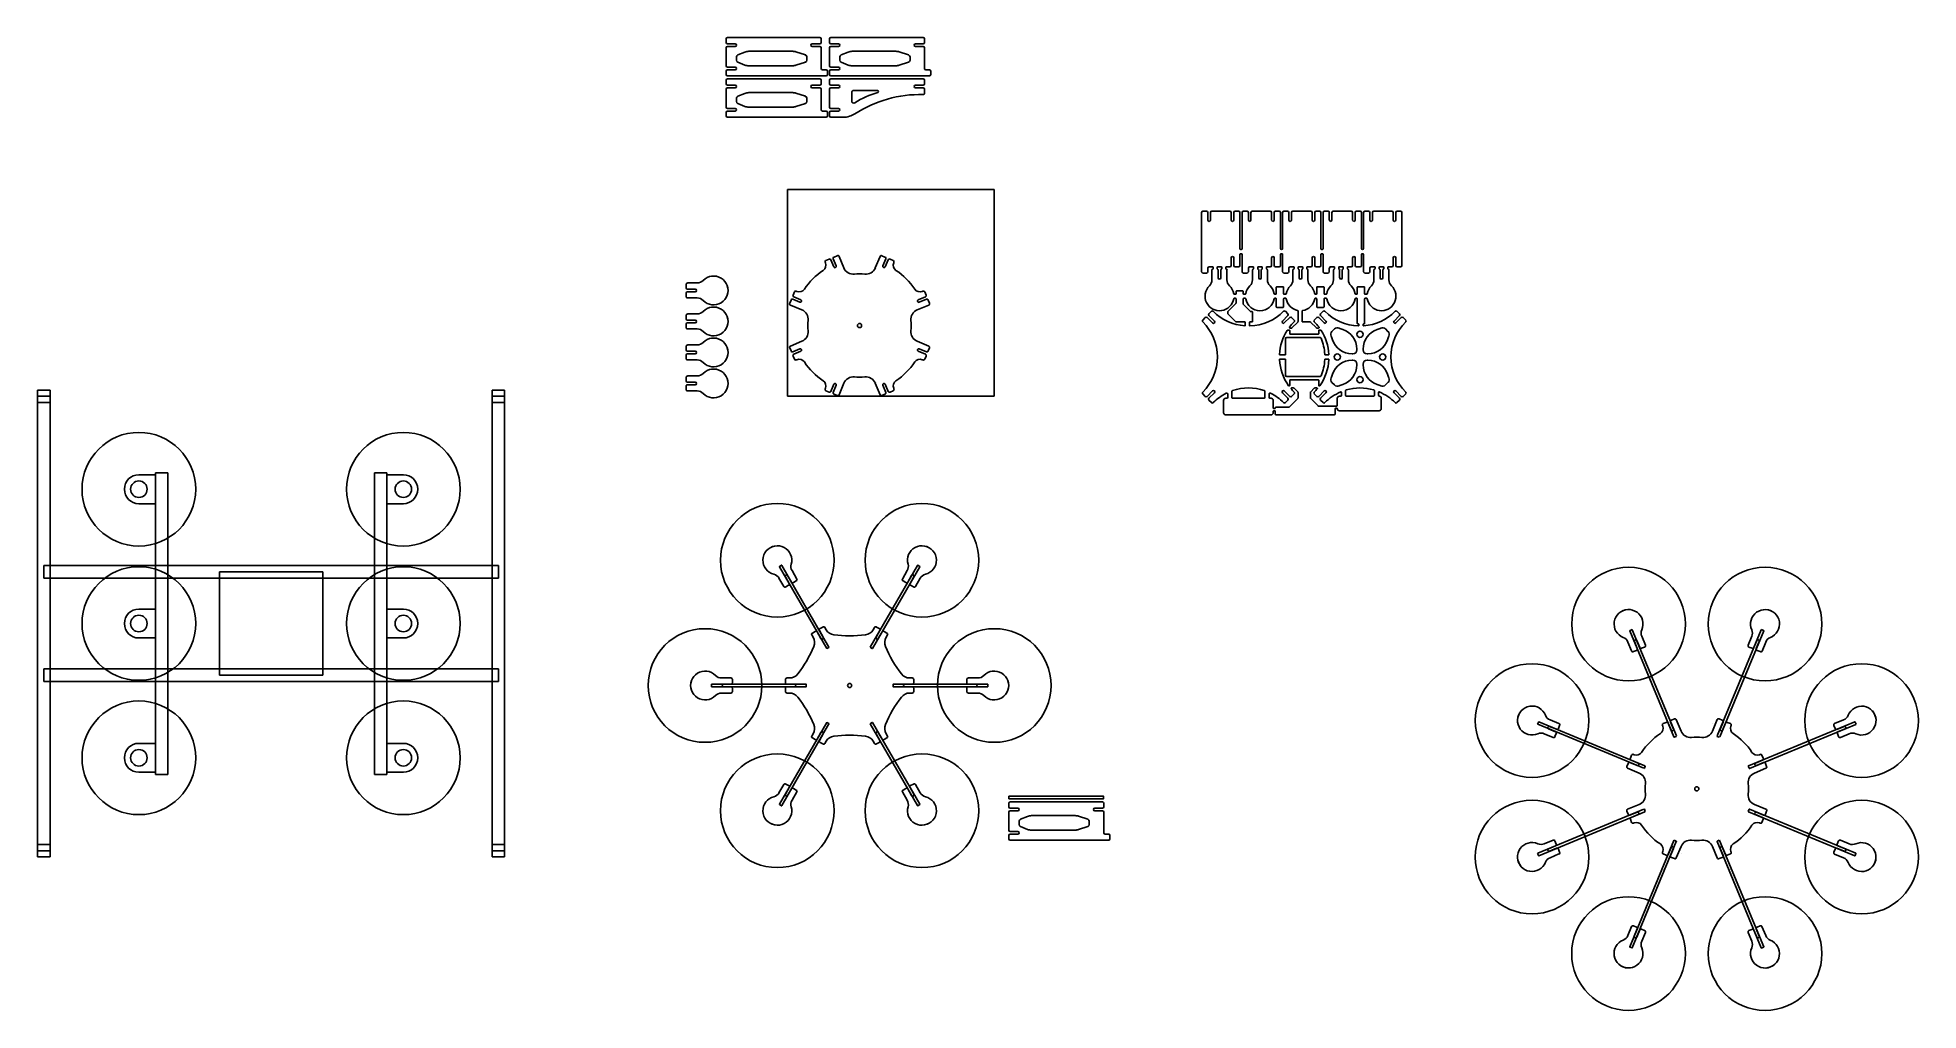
# Model space of a CAD drawing. Header units: millimetres. Extents: x -563 to 347, y -287 to 184.
import ezdxf

# ---------------------------------------------------------------- set-up
doc = ezdxf.new("R2010")
doc.units = ezdxf.units.MM
doc.layers.get('0').update_dxf_attribs({"linetype": 'CONTINUOUS', "lineweight": 25, "true_color": 0x000000})

# ---------------------------------------------------------------- blocks, each defined once
blk = doc.blocks.new('prop')
for p, q in [((0, 7), (-8, 7)), ((0, 7), (0, 7)), ((0, -7), (-8, -7))]:
    blk.add_line(p, q)
for radius in [27.5, 4]:
    blk.add_circle((0, 0), radius)
blk.add_arc((0, 0), 7, 270, 90)

msp = doc.modelspace()

# ---------------------------------------------------------------- linework, layer by layer
for p, q in [((-229.76, 181.21), (-229.76, 182.94)), ((-184.4, 183.58), (-229.13, 183.58)), ((-183.76, 181.21), (-183.76, 182.94)), ((-179.76, 181.21), (-179.76, 182.94)), ((-134.4, 183.58), (-179.13, 183.58)), ((-133.76, 181.21), (-133.76, 182.94)), ((-229.76, 169.94), (-229.76, 178.67)), ((-225.4, 180.58), (-229.13, 180.58)), ((-229.13, 179.31), (-225.4, 179.31)), ((-224.76, 172.62), (-224.76, 174.26)), ((-224.13, 175.19), (-220.66, 176.58)), ((-218.8, 176.94), (-197.57, 176.94)), ((-195.99, 176.68), (-191.44, 175.17)), ((-190.76, 174.22), (-190.76, 172.66)), ((-184.4, 180.58), (-188.13, 180.58)), ((-188.13, 179.31), (-184.4, 179.31)), ((-183.76, 168.67), (-183.76, 178.67)), ((-179.76, 169.94), (-179.76, 178.67)), ((-175.4, 180.58), (-179.13, 180.58)), ((-179.13, 179.31), (-175.4, 179.31)), ((-174.76, 172.62), (-174.76, 174.26)), ((-174.13, 175.19), (-170.66, 176.58)), ((-168.8, 176.94), (-147.57, 176.94)), ((-145.99, 176.68), (-141.44, 175.17)), ((-140.76, 174.22), (-140.76, 172.66)), ((-134.4, 180.58), (-138.13, 180.58)), ((-138.13, 179.31), (-134.4, 179.31)), ((-133.76, 168.67), (-133.76, 178.67)), ((-229.76, 165.67), (-229.76, 167.4)), ((-225.4, 169.31), (-229.13, 169.31)), ((-229.13, 168.04), (-225.4, 168.04)), ((-229.13, 165.04), (-181.4, 165.04)), ((-220.66, 170.3), (-224.13, 171.69)), ((-197.57, 169.94), (-218.8, 169.94)), ((-191.44, 171.71), (-195.99, 170.2)), ((-183.13, 168.04), (-181.4, 168.04)), ((-180.76, 165.67), (-180.76, 167.4)), ((-179.76, 165.67), (-179.76, 167.4)), ((-175.4, 169.31), (-179.13, 169.31)), ((-179.13, 168.04), (-175.4, 168.04)), ((-179.13, 165.04), (-131.4, 165.04)), ((-170.66, 170.3), (-174.13, 171.69)), ((-147.57, 169.94), (-168.8, 169.94)), ((-141.44, 171.71), (-145.99, 170.2)), ((-133.13, 168.04), (-131.4, 168.04)), ((-130.76, 165.67), (-130.76, 167.4)), ((-229.76, 161.21), (-229.76, 162.94)), ((-229.76, 149.94), (-229.76, 158.67)), ((-184.4, 163.58), (-229.13, 163.58)), ((-225.4, 160.58), (-229.13, 160.58)), ((-229.13, 159.31), (-225.4, 159.31)), ((-224.13, 155.19), (-220.66, 156.58)), ((-218.8, 156.94), (-197.57, 156.94)), ((-195.99, 156.68), (-191.44, 155.17)), ((-184.4, 160.58), (-188.13, 160.58)), ((-188.13, 159.31), (-184.4, 159.31)), ((-183.76, 161.21), (-183.76, 162.94)), ((-183.76, 148.67), (-183.76, 158.67)), ((-179.76, 161.21), (-179.76, 162.94)), ((-179.76, 149.94), (-179.76, 158.67)), ((-134.4, 163.58), (-179.13, 163.58)), ((-175.4, 160.58), (-179.13, 160.58)), ((-179.13, 159.31), (-175.4, 159.31)), ((-169, 152.88), (-169, 157)), ((-168, 158), (-156.55, 158)), ((-134.4, 160.58), (-138.13, 160.58)), ((-138.13, 159.31), (-134.4, 159.31)), ((-133.76, 161.21), (-133.76, 162.94)), ((-133.76, 156.67), (-133.76, 158.67)), ((-229.76, 145.67), (-229.76, 147.4)), ((-225.4, 149.31), (-229.13, 149.31)), ((-229.13, 148.04), (-225.4, 148.04)), ((-224.76, 152.62), (-224.76, 154.26)), ((-220.66, 150.3), (-224.13, 151.69)), ((-197.57, 149.94), (-218.8, 149.94)), ((-191.44, 151.71), (-195.99, 150.2)), ((-190.76, 154.22), (-190.76, 152.66)), ((-183.13, 148.04), (-181.4, 148.04)), ((-180.76, 145.67), (-180.76, 147.4)), ((-179.76, 145.67), (-179.76, 147.4)), ((-175.4, 149.31), (-179.13, 149.31)), ((-179.13, 148.04), (-175.4, 148.04)), ((-229.13, 145.04), (-181.4, 145.04)), ((-179.13, 145.04), (-173.04, 145.04)), ((-100, 110), (-200, 110)), ((-200, 110), (-200, 10)), ((-100, 10), (-100, 110)), ((0.36, 99), (0.36, 70.27)), ((1, 99.63), (2.73, 99.63)), ((3.36, 99), (3.36, 95.27)), ((4.63, 95.27), (4.63, 99)), ((5.27, 99.63), (14, 99.63)), ((14.63, 99), (14.63, 95.27)), ((15.9, 95.27), (15.9, 99)), ((16.54, 99.63), (18.27, 99.63)), ((18.9, 81.5), (18.9, 99)), ((19.96, 99), (19.96, 81.5)), ((20.6, 99.63), (22.33, 99.63)), ((22.96, 99), (22.96, 95.27)), ((24.23, 95.27), (24.23, 99)), ((24.87, 99.63), (33.6, 99.63)), ((34.23, 99), (34.23, 95.27)), ((35.51, 95.27), (35.51, 99)), ((36.14, 99.63), (37.87, 99.63)), ((38.5, 81.5), (38.5, 99)), ((39.56, 99), (39.56, 81.5)), ((40.2, 99.63), (41.93, 99.63)), ((42.56, 99), (42.56, 95.27)), ((43.83, 95.27), (43.83, 99)), ((44.47, 99.63), (53.2, 99.63)), ((53.83, 99), (53.83, 95.27)), ((55.1, 95.27), (55.1, 99)), ((55.74, 99.63), (57.47, 99.63)), ((58.1, 81.5), (58.1, 99)), ((59.16, 99), (59.16, 81.5)), ((59.8, 99.63), (61.53, 99.63)), ((62.16, 99), (62.16, 95.27)), ((63.43, 95.27), (63.43, 99)), ((64.07, 99.63), (72.8, 99.63)), ((73.43, 99), (73.43, 95.27)), ((74.7, 95.27), (74.7, 99)), ((75.34, 99.63), (77.07, 99.63)), ((77.7, 81.5), (77.7, 99)), ((78.76, 99), (78.76, 81.5)), ((79.4, 99.63), (81.13, 99.63)), ((81.76, 99), (81.76, 95.27)), ((83.03, 95.27), (83.03, 99)), ((83.67, 99.63), (92.4, 99.63)), ((93.03, 99), (93.03, 95.27)), ((94.3, 95.27), (94.3, 99)), ((94.94, 99.63), (96.67, 99.63)), ((97.3, 73.27), (97.3, 99)), ((-181.85, 74.91), (-181.71, 74.57)), ((-181.45, 75.76), (-179.97, 76.37)), ((-179.08, 76.06), (-177.65, 72.61)), ((-176.48, 73.1), (-177.91, 76.54)), ((-177.5, 77.39), (-176.02, 78.01)), ((-175.13, 77.69), (-172.84, 72.15)), ((-157.58, 75.69), (-157.58, 75.69)), ((-155.27, 77.69), (-157.57, 72.15)), ((-154.38, 78.01), (-152.9, 77.39)), ((-152.5, 76.54), (-153.93, 73.1)), ((-152.75, 72.61), (-151.32, 76.06)), ((-150.44, 76.37), (-148.96, 75.76)), ((-148.55, 74.91), (-148.69, 74.57)), ((14.63, 77), (14.63, 73.27)), ((15.27, 77.63), (15.27, 77.63)), ((15.9, 73.27), (15.9, 77)), ((18.9, 78.5), (18.9, 73.27)), ((19.4, 81), (19.46, 81)), ((19.4, 79), (19.46, 79)), ((19.96, 78.5), (19.96, 70.27)), ((34.23, 77), (34.23, 73.27)), ((35.51, 73.27), (35.51, 77)), ((38.5, 78.5), (38.5, 73.27)), ((39, 81), (39.06, 81)), ((39, 79), (39.06, 79)), ((39.56, 78.5), (39.56, 70.27)), ((53.83, 77), (53.83, 73.27)), ((55.1, 73.27), (55.1, 77)), ((58.1, 78.5), (58.1, 73.27)), ((58.6, 81), (58.66, 81)), ((58.6, 79), (58.66, 79)), ((59.16, 78.5), (59.16, 70.27)), ((73.43, 77), (73.43, 73.27)), ((74.7, 73.27), (74.7, 77)), ((77.7, 78.5), (77.7, 73.27)), ((78.2, 81), (78.26, 81)), ((78.2, 79), (78.26, 79)), ((78.76, 78.5), (78.76, 70.27)), ((93.03, 77), (93.03, 73.27)), ((94.3, 73.27), (94.3, 77)), ((-249.07, 62.53), (-249.07, 64.13)), ((-248.44, 64.83), (-243.74, 64.83)), ((-182.07, 71.86), (-182.07, 71.86)), ((-176.82, 72.27), (-176.82, 72.27)), ((-153.58, 72.27), (-153.58, 72.27)), ((1, 69.63), (2.73, 69.63)), ((3.36, 72), (3.36, 70.27)), ((4, 72.63), (5.65, 72.63)), ((5.36, 71), (5.36, 66.3)), ((5.9, 71.81), (5.9, 72.38)), ((7.9, 71.78), (7.9, 72.38)), ((8.15, 72.63), (9.85, 72.63)), ((8.36, 71), (8.36, 67.27)), ((9, 66.63), (9, 66.63)), ((9.63, 67.27), (9.63, 71)), ((10.1, 71.78), (10.1, 72.38)), ((12.1, 71.81), (12.1, 72.38)), ((12.35, 72.63), (14, 72.63)), ((12.63, 71), (12.63, 66.3)), ((16.54, 72.63), (18.27, 72.63)), ((20.6, 69.63), (22.33, 69.63)), ((22.96, 72), (22.96, 70.27)), ((23.6, 72.63), (25.25, 72.63)), ((24.96, 71), (24.96, 66.3)), ((25.5, 71.81), (25.5, 72.38)), ((27.5, 71.78), (27.5, 72.38)), ((27.75, 72.63), (29.45, 72.63)), ((27.96, 71), (27.96, 67.27)), ((28.6, 66.63), (28.6, 66.63)), ((29.23, 67.27), (29.23, 71)), ((29.7, 71.78), (29.7, 72.38)), ((31.7, 71.81), (31.7, 72.38)), ((31.95, 72.63), (33.6, 72.63)), ((32.23, 71), (32.23, 66.3)), ((36.14, 72.63), (37.87, 72.63)), ((40.2, 69.63), (41.93, 69.63)), ((42.56, 72), (42.56, 70.27)), ((43.2, 72.63), (44.85, 72.63)), ((44.56, 71), (44.56, 66.3)), ((45.1, 71.81), (45.1, 72.38)), ((47.1, 71.78), (47.1, 72.38)), ((47.35, 72.63), (49.05, 72.63)), ((47.56, 71), (47.56, 67.27)), ((48.2, 66.63), (48.2, 66.63)), ((48.83, 67.27), (48.83, 71)), ((49.3, 71.78), (49.3, 72.38)), ((51.3, 71.81), (51.3, 72.38)), ((51.55, 72.63), (53.2, 72.63)), ((51.83, 71), (51.83, 66.3)), ((55.74, 72.63), (57.47, 72.63)), ((59.8, 69.63), (61.53, 69.63)), ((62.16, 72), (62.16, 70.27)), ((62.8, 72.63), (64.45, 72.63)), ((64.16, 71), (64.16, 66.3)), ((64.7, 71.81), (64.7, 72.38)), ((66.7, 71.78), (66.7, 72.38)), ((66.95, 72.63), (68.65, 72.63)), ((67.16, 71), (67.16, 67.27)), ((67.8, 66.63), (67.8, 66.63)), ((68.43, 67.27), (68.43, 71)), ((68.9, 71.78), (68.9, 72.38)), ((70.9, 71.81), (70.9, 72.38)), ((71.15, 72.63), (72.8, 72.63)), ((71.43, 71), (71.43, 66.3)), ((75.34, 72.63), (77.07, 72.63)), ((79.4, 69.63), (81.13, 69.63)), ((81.76, 72), (81.76, 70.27)), ((82.4, 72.63), (84.05, 72.63)), ((83.76, 71), (83.76, 66.3)), ((84.3, 71.81), (84.3, 72.38)), ((86.3, 71.78), (86.3, 72.38)), ((86.55, 72.63), (88.25, 72.63)), ((86.76, 71), (86.76, 67.27)), ((87.4, 66.63), (87.4, 66.63)), ((88.03, 67.27), (88.03, 71)), ((88.5, 71.78), (88.5, 72.38)), ((90.5, 71.81), (90.5, 72.38)), ((90.75, 72.63), (92.4, 72.63)), ((91.03, 71), (91.03, 66.3)), ((94.94, 72.63), (96.67, 72.63)), ((-249.07, 58.26), (-249.07, 59.86)), ((-244.71, 61.83), (-248.44, 61.83)), ((-248.44, 60.56), (-244.71, 60.56)), ((-248.44, 57.56), (-243.74, 57.56)), ((-244.07, 61.19), (-244.07, 61.19)), ((-199, 55.03), (-198.38, 56.51)), ((-197.53, 56.92), (-194.09, 55.49)), ((-197.36, 58.98), (-196.75, 60.46)), ((-193.6, 56.66), (-197.05, 58.09)), ((-195.9, 60.86), (-195.56, 60.72)), ((-193.26, 55.83), (-193.26, 55.83)), ((-137.55, 61.08), (-137.55, 61.08)), ((-137.15, 55.83), (-137.15, 55.83)), ((-133.36, 58.09), (-136.8, 56.66)), ((-136.32, 55.49), (-132.87, 56.92)), ((-134.51, 60.86), (-134.84, 60.72)), ((-133.66, 60.46), (-133.04, 58.98)), ((-132.02, 56.51), (-131.41, 55.03)), ((13.07, 51.07), (16.93, 54.93)), ((16.75, 59.4), (16.14, 59.4)), ((16.75, 57.4), (16.14, 57.4)), ((17, 59.65), (17, 60.75)), ((17, 55.1), (17, 57.15)), ((17.25, 61), (20.25, 61)), ((20.5, 60.75), (20.5, 59.65)), ((20.5, 57.15), (20.5, 54.6)), ((20.75, 59.4), (21.46, 59.4)), ((21.46, 57.4), (20.75, 57.4)), ((35.74, 59.4), (36.25, 59.4)), ((36.25, 57.4), (35.74, 57.4)), ((36.5, 59.65), (36.5, 62.75)), ((36.5, 57.15), (36.5, 53.25)), ((36.75, 63), (39.75, 63)), ((40, 62.75), (40, 59.65)), ((40, 53.25), (40, 57.15)), ((40.25, 59.4), (41.06, 59.4)), ((40.25, 57.4), (41.06, 57.4)), ((55.34, 59.4), (55.85, 59.4)), ((55.85, 57.4), (55.34, 57.4)), ((56.1, 59.65), (56.1, 62.75)), ((56.1, 57.15), (56.1, 53.25)), ((56.35, 63), (59.35, 63)), ((59.6, 62.75), (59.6, 59.65)), ((59.6, 53.25), (59.6, 57.15)), ((60.66, 59.4), (59.85, 59.4)), ((59.85, 57.4), (60.66, 57.4)), ((75.45, 59.4), (74.94, 59.4)), ((74.94, 57.4), (75.45, 57.4)), ((75.7, 59.65), (75.7, 62.75)), ((75.7, 57.15), (75.7, 45.25)), ((75.95, 63), (78.95, 63)), ((79.2, 62.75), (79.2, 59.65)), ((79.2, 45.25), (79.2, 57.15)), ((80.26, 59.4), (79.45, 59.4)), ((79.45, 57.4), (80.26, 57.4)), ((-249.07, 47.53), (-249.07, 49.13)), ((-248.44, 49.83), (-243.74, 49.83)), ((-244.71, 46.83), (-248.44, 46.83)), ((-248.44, 45.56), (-244.71, 45.56)), ((-244.07, 46.19), (-244.07, 46.19)), ((-198.68, 54.14), (-193.14, 51.85)), ((-196.68, 51.84), (-196.68, 51.84)), ((-131.72, 54.14), (-137.27, 51.85)), ((0.89, 46.89), (2.1, 48.1)), ((3, 48.1), (5.64, 45.46)), ((3.9, 49.9), (5.11, 51.11)), ((6.54, 46.36), (3.9, 49)), ((13, 50.1), (13, 50.9)), ((16.93, 46.07), (13.07, 49.93)), ((17.1, 46), (21.25, 46)), ((23.93, 51.07), (20.57, 54.43)), ((21.5, 45.75), (21.5, 44.31)), ((23.5, 44.26), (23.5, 45.75)), ((23.75, 46), (24.75, 46)), ((24.75, 51), (24.1, 51)), ((25, 46.25), (25, 50.75)), ((36.75, 53), (39.75, 53)), ((42.1, 49), (39.46, 46.36)), ((40.36, 45.46), (43, 48.1)), ((40.89, 51.11), (42.1, 49.9)), ((43.9, 48.1), (45.11, 46.89)), ((44.07, 43.07), (46.93, 45.93)), ((47, 51.28), (47, 46.1)), ((49, 51.21), (49, 46.25)), ((49.25, 46), (52.9, 46)), ((53.07, 45.93), (55.93, 43.07)), ((56.1, 48.1), (54.89, 46.89)), ((54.89, 46.89), (54.89, 46.89)), ((56.35, 53), (59.35, 53)), ((57, 48.1), (59.64, 45.46)), ((57.9, 49.9), (59.11, 51.11)), ((60.54, 46.36), (57.9, 49)), ((96.1, 49), (93.46, 46.36)), ((94.36, 45.46), (97, 48.1)), ((94.89, 51.11), (96.1, 49.9)), ((97.9, 48.1), (99.11, 46.89)), ((-249.07, 43.26), (-249.07, 44.86)), ((-248.44, 42.56), (-243.74, 42.56)), ((-198.68, 34.28), (-193.14, 36.58)), ((-131.72, 34.28), (-137.27, 36.58)), ((-133.72, 36.59), (-133.72, 36.59)), ((6.54, 45.46), (6.54, 45.46)), ((23.5, 45), (23.5, 45)), ((39.46, 45.46), (39.46, 45.46)), ((40.97, 37.86), (40.97, 30.25)), ((57.55, 38.5), (41.6, 38.5)), ((41.99, 42), (42.75, 42)), ((43, 41.75), (43, 40.25)), ((43.9, 43), (43.04, 43)), ((43.25, 40), (56.75, 40)), ((56.96, 43), (56.1, 43)), ((57, 40.25), (57, 41.75)), ((57.25, 42), (58.01, 42)), ((60.54, 45.46), (60.54, 45.46)), ((64.69, 42.55), (63.45, 41.31)), ((76.25, 45), (75.95, 45)), ((76.5, 44.26), (76.5, 44.75)), ((78.5, 44.75), (78.5, 44.31)), ((78.95, 45), (78.75, 45)), ((90.55, 41.31), (89.31, 42.55)), ((93.46, 45.46), (93.46, 45.46)), ((-249.07, 32.53), (-249.07, 34.13)), ((-249.07, 28.26), (-249.07, 29.86)), ((-248.44, 34.83), (-243.74, 34.83)), ((-244.71, 31.83), (-248.44, 31.83)), ((-248.44, 30.56), (-244.71, 30.56)), ((-248.44, 27.56), (-243.74, 27.56)), ((-244.07, 31.19), (-244.07, 31.19)), ((-198.38, 31.91), (-199, 33.39)), ((-194.09, 32.94), (-197.53, 31.51)), ((-196.75, 27.97), (-197.36, 29.45)), ((-197.05, 30.34), (-193.6, 31.76)), ((-195.9, 27.56), (-195.56, 27.7)), ((-193.26, 32.59), (-193.26, 32.59)), ((-192.85, 27.35), (-192.85, 27.35)), ((-137.15, 32.59), (-137.15, 32.59)), ((-136.8, 31.76), (-133.36, 30.34)), ((-132.87, 31.51), (-136.32, 32.94)), ((-134.51, 27.56), (-134.84, 27.7)), ((-133.04, 29.45), (-133.66, 27.97)), ((-131.41, 33.39), (-132.02, 31.91)), ((38.28, 30), (40.72, 30)), ((40.72, 28), (38.28, 28)), ((40.97, 27.75), (40.97, 20.13)), ((60.22, 30), (61.72, 30)), ((60.22, 28), (61.72, 28)), ((73.5, 30.5), (73.16, 30.5)), ((73.16, 27.5), (73.5, 27.5)), ((75.5, 32.84), (75.5, 32.5)), ((78.5, 32.5), (78.5, 32.84)), ((80.84, 30.5), (80.5, 30.5)), ((80.5, 27.5), (80.84, 27.5)), ((-249.07, 17.53), (-249.07, 19.13)), ((-248.44, 19.83), (-243.74, 19.83)), ((41.6, 19.5), (57.55, 19.5)), ((75.5, 25.5), (75.5, 25.16)), ((78.5, 25.16), (78.5, 25.5)), ((-557, 13), (-563, 13)), ((-563, 13), (-563, 7)), ((-557, 10), (-563, 10)), ((-563, 10), (-563, -210)), ((-557, 7), (-557, 13)), ((-557, -210), (-557, 10)), ((-337, 13), (-343, 13)), ((-343, 13), (-343, 7)), ((-337, 10), (-343, 10)), ((-343, 10), (-343, -210)), ((-337, 7), (-337, 13)), ((-337, -210), (-337, 10)), ((-249.07, 13.26), (-249.07, 14.86)), ((-244.71, 16.83), (-248.44, 16.83)), ((-248.44, 15.56), (-244.71, 15.56)), ((-248.44, 12.56), (-243.74, 12.56)), ((-244.07, 16.19), (-244.07, 16.19)), ((-200, 10), (-100, 10)), ((-181.85, 13.52), (-181.71, 13.85)), ((-179.97, 12.05), (-181.45, 12.67)), ((-177.65, 15.82), (-179.08, 12.37)), ((-177.91, 11.88), (-176.48, 15.33)), ((-176.02, 10.42), (-177.5, 11.03)), ((-176.82, 16.16), (-176.82, 16.16)), ((-175.13, 10.74), (-172.84, 16.28)), ((-172.83, 12.73), (-172.83, 12.73)), ((-155.27, 10.74), (-157.57, 16.28)), ((-152.9, 11.03), (-154.38, 10.42)), ((-153.93, 15.33), (-152.5, 11.88)), ((-153.58, 16.16), (-153.58, 16.16)), ((-151.32, 12.37), (-152.75, 15.82)), ((-148.96, 12.67), (-150.44, 12.05)), ((-148.55, 13.52), (-148.69, 13.85)), ((-148.34, 16.56), (-148.34, 16.56)), ((2.1, 9.9), (0.89, 11.11)), ((5.64, 12.54), (3, 9.9)), ((3.9, 9), (6.54, 11.64)), ((6.54, 12.54), (6.54, 12.54)), ((13, 9.5), (13, 11.01)), ((15, 12.26), (15, 9.5)), ((31, 12.26), (31, 9.5)), ((33, 9.5), (33, 11.01)), ((39.46, 12.54), (39.46, 12.54)), ((39.46, 11.64), (42.1, 9)), ((43, 9.9), (40.36, 12.54)), ((42.75, 15), (42.67, 15)), ((43, 15.25), (43, 17.75)), ((43.25, 18), (56.75, 18)), ((43.84, 14), (44.79, 14)), ((45.11, 11.11), (43.9, 9.9)), ((45.15, 13.85), (46.85, 12.15)), ((47, 11.79), (47, 9.21)), ((53, 11.79), (53, 9.21)), ((54.85, 13.85), (53.15, 12.15)), ((56.1, 9.9), (54.89, 11.11)), ((55.21, 14), (56.16, 14)), ((57, 17.75), (57, 15.25)), ((59.64, 12.54), (57, 9.9)), ((57.33, 15), (57.25, 15)), ((57.9, 9), (60.54, 11.64)), ((60.54, 12.54), (60.54, 12.54)), ((63.45, 16.69), (64.69, 15.45)), ((67.75, 10), (67, 10)), ((68, 10.25), (68, 11.86)), ((70, 12.58), (70, 10.5)), ((83.5, 10), (70.5, 10)), ((84, 12.58), (84, 10.5)), ((86, 11.86), (86, 10.48)), ((89.31, 15.45), (90.55, 16.69)), ((93.46, 12.54), (93.46, 12.54)), ((93.46, 11.64), (96.1, 9)), ((97, 9.9), (94.36, 12.54)), ((99.11, 11.11), (97.9, 9.9)), ((-563, 7), (-557, 7)), ((-343, 7), (-337, 7)), ((5.11, 6.89), (3.9, 8.1)), ((11, 8), (11, 2)), ((12.5, 9), (12, 9)), ((12, 1), (34, 1)), ((30.5, 9), (15.5, 9)), ((34, 9), (33.5, 9)), ((35, 4.25), (35, 8)), ((35, 2), (35, 2.75)), ((35.75, 4), (35.25, 4)), ((35.25, 3), (35.75, 3)), ((36, 2.75), (36, 1.5)), ((36.5, 4.75), (42.65, 4.75)), ((36.5, 1), (64.5, 1)), ((42.1, 8.1), (40.89, 6.89)), ((46.85, 8.85), (42.82, 4.82)), ((53.15, 8.85), (56.68, 5.32)), ((56.85, 5.25), (65.75, 5.25)), ((59.11, 6.89), (57.9, 8.1)), ((65, 1.5), (65, 4)), ((65.75, 4.25), (65.25, 4.25)), ((66, 5.5), (66, 9)), ((86.25, 3), (67, 3)), ((87.25, 9), (87.25, 4)), ((96.1, 8.1), (94.89, 6.89)), ((-500, -27), (-506, -27)), ((-506, -27), (-506, -173)), ((-500, -173), (-500, -27)), ((-394, -27), (-400, -27)), ((-400, -27), (-400, -173)), ((-394, -173), (-394, -27)), ((-340, -72), (-560, -72)), ((-560, -72), (-560, -78)), ((-340, -78), (-340, -72)), ((-203.93, -72.5), (-181.1, -112.04)), ((-203.9, -72.36), (-202.97, -71.83)), ((-202.88, -71.78), (-202.88, -71.78)), ((-180, -111.41), (-202.83, -71.86)), ((-137.17, -71.86), (-160, -111.41)), ((-158.9, -112.04), (-136.07, -72.5)), ((-137.03, -71.83), (-136.1, -72.36)), ((-136.02, -72.41), (-136.02, -72.41)), ((-560, -78), (-340, -78)), ((-425, -75), (-475, -75)), ((-475, -75), (-475, -125)), ((-425, -125), (-425, -75)), ((-201.84, -82.12), (-204.19, -78.05)), ((-201.11, -77.39), (-199.24, -80.62)), ((-199.53, -81.52), (-200.92, -82.32)), ((-200.88, -76.52), (-200.88, -76.52)), ((-198.14, -79.99), (-200.01, -76.76)), ((-195.54, -78.49), (-197.89, -74.42)), ((-195.83, -79.38), (-197.22, -80.18)), ((-144.46, -78.49), (-142.11, -74.42)), ((-142.78, -80.18), (-144.17, -79.38)), ((-139.99, -76.76), (-141.86, -79.99)), ((-140.76, -80.62), (-138.89, -77.39)), ((-139.08, -82.32), (-140.47, -81.52)), ((-139.13, -76.52), (-139.13, -76.52)), ((-138.16, -82.12), (-135.81, -78.05)), ((-188.33, -105.52), (-187.67, -106.66)), ((-188.04, -104.62), (-186.65, -103.82)), ((-185.73, -104.02), (-183.87, -107.25)), ((-182.77, -106.62), (-184.63, -103.39)), ((-184.34, -102.49), (-182.96, -101.69)), ((-183, -107.48), (-183, -107.48)), ((-182.03, -101.89), (-181.38, -103.03)), ((-157.97, -101.89), (-158.62, -103.03)), ((-155.37, -103.39), (-157.23, -106.62)), ((-157.04, -101.69), (-155.66, -102.49)), ((-157, -107.48), (-157, -107.48)), ((-156.13, -107.25), (-154.27, -104.02)), ((-153.35, -103.82), (-151.96, -104.62)), ((-151.67, -105.52), (-152.33, -106.66)), ((208.45, -113.3), (206.65, -108.96)), ((207.63, -103.49), (228.93, -154.91)), ((207.68, -103.35), (208.67, -102.94)), ((208.76, -102.91), (208.76, -102.91)), ((230.1, -154.43), (208.8, -103)), ((209.79, -108.7), (211.22, -112.15)), ((210.13, -107.88), (210.13, -107.88)), ((212.39, -111.66), (210.96, -108.22)), ((215.16, -110.52), (213.37, -106.18)), ((271.21, -103.01), (249.91, -154.43)), ((251.09, -154.92), (272.39, -103.49)), ((264.85, -110.52), (266.65, -106.19)), ((269.05, -108.23), (267.62, -111.67)), ((268.8, -112.16), (270.23, -108.71)), ((269.88, -107.88), (269.88, -107.88)), ((271.35, -102.95), (272.33, -103.36)), ((271.57, -113.31), (273.37, -108.97)), ((272.43, -103.4), (272.43, -103.4)), ((-181.37, -112.31), (-181.37, -112.31)), ((-180.04, -111.55), (-180.96, -112.08)), ((-160.37, -111.31), (-160.37, -111.31)), ((-159.04, -112.08), (-159.96, -111.55)), ((210.81, -113), (209.33, -113.62)), ((214.76, -111.37), (213.28, -111.98)), ((266.74, -111.99), (265.26, -111.37)), ((270.68, -113.62), (269.2, -113.01)), ((-340, -122), (-560, -122)), ((-560, -122), (-560, -128)), ((-475, -125), (-425, -125)), ((-340, -128), (-340, -122)), ((-227.39, -126.37), (-232.08, -126.37)), ((-226.75, -127.06), (-226.75, -128.67)), ((-201, -128.67), (-201, -127.06)), ((-200.37, -126.37), (-199.05, -126.37)), ((-139.64, -126.37), (-140.95, -126.37)), ((-139, -127.06), (-139, -128.67)), ((-113.25, -128.67), (-113.25, -127.06)), ((-112.61, -126.37), (-107.92, -126.37)), ((-560, -128), (-340, -128)), ((-236.87, -130.54), (-236.87, -129.47)), ((-236.87, -129.37), (-236.87, -129.37)), ((-236.77, -130.64), (-191.1, -130.64)), ((-191.1, -129.37), (-236.77, -129.37)), ((-227.39, -133.64), (-232.08, -133.64)), ((-231.75, -130), (-231.75, -130)), ((-227.39, -129.37), (-231.12, -129.37)), ((-231.12, -130.64), (-227.39, -130.64)), ((-226.75, -131.33), (-226.75, -132.94)), ((-201, -132.94), (-201, -131.33)), ((-200.37, -130.64), (-196.63, -130.64)), ((-200.37, -133.64), (-199.05, -133.64)), ((-196.63, -129.37), (-200.37, -129.37)), ((-196, -130), (-196, -130)), ((-191, -129.47), (-191, -130.54)), ((-191, -131), (-191, -131)), ((-149, -129), (-149, -129)), ((-149, -130.54), (-149, -129.47)), ((-103.24, -129.37), (-148.9, -129.37)), ((-148.9, -130.64), (-103.24, -130.64)), ((-144, -130), (-144, -130)), ((-139.64, -129.37), (-143.37, -129.37)), ((-143.37, -130.64), (-139.64, -130.64)), ((-139.64, -133.64), (-140.95, -133.64)), ((-139, -131.33), (-139, -132.94)), ((-113.25, -132.94), (-113.25, -131.33)), ((-108.88, -129.37), (-112.61, -129.37)), ((-112.61, -130.64), (-108.88, -130.64)), ((-112.61, -133.64), (-107.92, -133.64)), ((-108.25, -130), (-108.25, -130)), ((-103.14, -129.47), (-103.14, -130.54)), ((-103.14, -130.64), (-103.14, -130.64)), ((223.82, -140.9), (223.82, -140.9)), ((256.2, -140.91), (256.2, -140.91)), ((-181.1, -147.96), (-203.93, -187.5)), ((-202.83, -188.14), (-180, -148.59)), ((-188.33, -154.48), (-187.67, -153.34)), ((-183.87, -152.75), (-185.73, -155.98)), ((-184.63, -156.61), (-182.77, -153.38)), ((-183, -152.52), (-183, -152.52)), ((-180.96, -147.92), (-180.04, -148.45)), ((-179.63, -148.69), (-179.63, -148.69)), ((-160, -148.59), (-137.17, -188.14)), ((-159.96, -148.45), (-159.04, -147.92)), ((-136.07, -187.5), (-158.9, -147.96)), ((-158.63, -147.69), (-158.63, -147.69)), ((-157.23, -153.38), (-155.37, -156.61)), ((-157, -152.52), (-157, -152.52)), ((-154.27, -155.98), (-156.13, -152.75)), ((-151.67, -154.48), (-152.33, -153.34)), ((162.95, -148.65), (163.36, -147.67)), ((163.01, -148.79), (214.43, -170.09)), ((163.4, -147.57), (163.4, -147.57)), ((214.92, -168.91), (163.49, -147.61)), ((170.52, -155.15), (166.19, -153.35)), ((167.88, -150.12), (167.88, -150.12)), ((168.23, -150.95), (171.67, -152.38)), ((172.16, -151.2), (168.71, -149.77)), ((173.31, -148.43), (168.97, -146.63)), ((171.99, -153.26), (171.37, -154.74)), ((173.62, -149.32), (173.01, -150.8)), ((223.13, -152.35), (223.13, -152.35)), ((223.35, -149.3), (223.49, -149.64)), ((223.75, -148.45), (225.24, -147.84)), ((226.12, -148.16), (227.55, -151.6)), ((228.72, -151.12), (227.3, -147.67)), ((227.7, -146.82), (229.18, -146.21)), ((228.38, -151.95), (228.38, -151.95)), ((230.08, -154.65), (229.09, -155.06)), ((230.07, -146.52), (232.36, -152.07)), ((247.63, -148.52), (247.63, -148.52)), ((249.93, -146.52), (247.64, -152.07)), ((249.49, -154.48), (249.49, -154.48)), ((250.91, -155.06), (249.92, -154.65)), ((250.82, -146.21), (252.3, -146.82)), ((252.7, -147.67), (251.28, -151.12)), ((251.62, -151.95), (251.62, -151.95)), ((252.45, -151.6), (253.88, -148.16)), ((254.76, -147.84), (256.25, -148.45)), ((256.65, -149.3), (256.51, -149.64)), ((316.51, -147.63), (265.09, -168.93)), ((265.57, -170.1), (317, -148.8)), ((307, -150.81), (306.38, -149.33)), ((306.7, -148.45), (311.04, -146.65)), ((311.3, -149.79), (307.85, -151.22)), ((308.63, -154.76), (308.02, -153.28)), ((308.34, -152.39), (311.78, -150.96)), ((309.48, -155.16), (313.82, -153.37)), ((312.12, -150.13), (312.12, -150.13)), ((316.65, -147.68), (317.06, -148.67)), ((317.09, -148.76), (317.09, -148.76)), ((-186.65, -156.18), (-188.04, -155.38)), ((-182.96, -158.31), (-184.34, -157.51)), ((-182.03, -158.11), (-181.38, -156.97)), ((-157.97, -158.11), (-158.62, -156.97)), ((-155.66, -157.51), (-157.04, -158.31)), ((-151.96, -155.38), (-153.35, -156.18)), ((200.91, -163.8), (200.91, -163.8)), ((207.84, -165.24), (208.45, -163.75)), ((209.3, -163.35), (209.64, -163.49)), ((228.66, -155.24), (228.66, -155.24)), ((267.65, -163.13), (267.65, -163.13)), ((270.7, -163.35), (270.36, -163.49)), ((271.55, -163.75), (272.16, -165.24)), ((279.1, -163.82), (279.1, -163.82)), ((206.21, -169.18), (206.82, -167.7)), ((206.52, -170.07), (212.07, -172.36)), ((207.67, -167.3), (211.12, -168.72)), ((211.6, -167.55), (208.16, -166.12)), ((208.52, -172.37), (208.52, -172.37)), ((211.95, -168.38), (211.95, -168.38)), ((214.48, -170.51), (214.48, -170.51)), ((215.06, -169.09), (214.65, -170.08)), ((264.76, -168.66), (264.76, -168.66)), ((265.35, -170.08), (264.94, -169.09)), ((273.48, -170.07), (267.93, -172.36)), ((268.05, -168.38), (268.05, -168.38)), ((271.84, -166.12), (268.4, -167.55)), ((268.88, -168.72), (272.33, -167.3)), ((273.18, -167.7), (273.79, -169.18)), ((-506, -173), (-500, -173)), ((-400, -173), (-394, -173)), ((-201.84, -177.88), (-204.19, -181.95)), ((-199.24, -179.38), (-201.11, -182.61)), ((-200.92, -177.68), (-199.53, -178.48)), ((-200.01, -183.24), (-198.14, -180.01)), ((-195.54, -181.51), (-197.89, -185.58)), ((-197.22, -179.82), (-195.83, -180.62)), ((-144.46, -181.51), (-142.11, -185.58)), ((-144.17, -180.62), (-142.78, -179.82)), ((-141.86, -180.01), (-139.99, -183.24)), ((-138.89, -182.61), (-140.76, -179.38)), ((-140.47, -178.48), (-139.08, -177.68)), ((-138.16, -177.88), (-135.81, -181.95)), ((-203.98, -187.59), (-203.98, -187.59)), ((-202.97, -188.17), (-203.9, -187.64)), ((-200.88, -183.48), (-200.88, -183.48)), ((-139.13, -183.48), (-139.13, -183.48)), ((-137.12, -188.22), (-137.12, -188.22)), ((-136.1, -187.64), (-137.03, -188.17)), ((-93, -188.73), (-93, -187)), ((-92.93, -183.18), (-92.93, -183.18)), ((-92.93, -184.72), (-92.93, -183.65)), ((-47.17, -183.55), (-92.83, -183.55)), ((-92.83, -184.82), (-47.17, -184.82)), ((-47.63, -186.37), (-92.37, -186.37)), ((-88.64, -189.37), (-92.37, -189.37)), ((-92.37, -190.64), (-88.64, -190.64)), ((-47.63, -189.37), (-51.37, -189.37)), ((-51.37, -190.64), (-47.63, -190.64)), ((-47.07, -183.65), (-47.07, -184.72)), ((-47.07, -184.82), (-47.07, -184.82)), ((-47, -188.73), (-47, -187)), ((214.43, -189.9), (163, -211.2)), ((163.49, -212.37), (214.91, -191.07)), ((206.82, -192.3), (206.21, -190.82)), ((206.52, -189.93), (212.07, -187.64)), ((214.65, -189.92), (215.06, -190.91)), ((264.94, -190.91), (265.35, -189.92)), ((265.08, -191.09), (316.51, -212.39)), ((265.52, -189.49), (265.52, -189.49)), ((316.99, -211.21), (265.57, -189.91)), ((273.48, -189.93), (267.93, -187.64)), ((271.48, -187.63), (271.48, -187.63)), ((273.79, -190.82), (273.18, -192.3)), ((-93, -200), (-93, -191.27)), ((-88, -197.32), (-88, -195.68)), ((-87.37, -194.75), (-83.89, -193.36)), ((-83.89, -199.64), (-87.37, -198.25)), ((-82.04, -193), (-60.81, -193)), ((-60.81, -200), (-82.04, -200)), ((-59.23, -193.26), (-54.68, -194.77)), ((-54.68, -198.23), (-59.23, -199.74)), ((-54, -195.72), (-54, -197.28)), ((-47, -201.27), (-47, -191.27)), ((200.9, -196.18), (200.9, -196.18)), ((211.12, -191.28), (207.67, -192.7)), ((208.45, -196.25), (207.84, -194.76)), ((208.16, -193.88), (211.6, -192.45)), ((209.3, -196.65), (209.64, -196.51)), ((211.95, -191.62), (211.95, -191.62)), ((212.35, -196.87), (212.35, -196.87)), ((215.24, -191.34), (215.24, -191.34)), ((268.05, -191.62), (268.05, -191.62)), ((268.4, -192.45), (271.84, -193.88)), ((272.33, -192.7), (268.88, -191.28)), ((270.7, -196.65), (270.36, -196.51)), ((272.16, -194.76), (271.55, -196.25)), ((279.09, -196.2), (279.09, -196.2)), ((-557, -207), (-563, -207)), ((-563, -207), (-563, -213)), ((-557, -213), (-557, -207)), ((-337, -207), (-343, -207)), ((-343, -207), (-343, -213)), ((-337, -213), (-337, -207)), ((-93, -204.27), (-93, -202.54)), ((-88.64, -200.63), (-92.37, -200.63)), ((-92.37, -201.91), (-88.64, -201.91)), ((-92.37, -204.91), (-44.63, -204.91)), ((-46.36, -201.91), (-44.63, -201.91)), ((-44, -204.27), (-44, -202.54)), ((170.52, -204.84), (166.18, -206.63)), ((171.66, -207.61), (168.22, -209.04)), ((168.7, -210.21), (172.15, -208.78)), ((171.37, -205.24), (171.98, -206.72)), ((173, -209.19), (173.62, -210.67)), ((228.91, -205.08), (207.61, -256.51)), ((208.79, -256.99), (230.09, -205.57)), ((227.55, -208.4), (226.12, -211.84)), ((227.3, -212.33), (228.72, -208.88)), ((228.38, -208.05), (228.38, -208.05)), ((229.09, -204.94), (230.08, -205.35)), ((230.07, -213.48), (232.36, -207.93)), ((230.51, -205.52), (230.51, -205.52)), ((249.93, -213.48), (247.64, -207.93)), ((249.9, -205.57), (271.2, -257)), ((249.92, -205.35), (250.91, -204.94)), ((272.37, -256.51), (251.07, -205.09)), ((251.28, -208.88), (252.7, -212.33)), ((251.34, -204.76), (251.34, -204.76)), ((251.62, -208.05), (251.62, -208.05)), ((253.88, -211.84), (252.45, -208.4)), ((256.87, -207.65), (256.87, -207.65)), ((306.38, -210.68), (306.99, -209.2)), ((307.84, -208.8), (311.29, -210.23)), ((308.01, -206.74), (308.63, -205.26)), ((311.77, -209.05), (308.33, -207.62)), ((309.48, -204.85), (313.81, -206.65)), ((-563, -210), (-557, -210)), ((-563, -213), (-557, -213)), ((-343, -210), (-337, -210)), ((-343, -213), (-337, -213)), ((162.91, -211.24), (162.91, -211.24)), ((163.35, -212.32), (162.94, -211.33)), ((167.88, -209.87), (167.88, -209.87)), ((173.3, -211.55), (168.96, -213.35)), ((223.35, -210.7), (223.49, -210.36)), ((225.24, -212.16), (223.75, -211.55)), ((229.18, -213.79), (227.7, -213.18)), ((232.37, -211.48), (232.37, -211.48)), ((252.3, -213.18), (250.82, -213.79)), ((256.25, -211.55), (254.76, -212.16)), ((256.65, -210.7), (256.51, -210.36)), ((306.69, -211.57), (311.03, -213.37)), ((312.12, -209.88), (312.12, -209.88)), ((316.6, -212.43), (316.6, -212.43)), ((317.05, -211.35), (316.64, -212.33)), ((223.8, -219.09), (223.8, -219.09)), ((256.18, -219.1), (256.18, -219.1)), ((208.43, -246.69), (206.63, -251.03)), ((209.32, -246.38), (210.8, -246.99)), ((211.2, -247.84), (209.77, -251.29)), ((210.12, -252.12), (210.12, -252.12)), ((210.95, -251.77), (212.38, -248.33)), ((213.26, -248.01), (214.74, -248.63)), ((215.15, -249.48), (213.35, -253.81)), ((264.84, -249.48), (266.63, -253.82)), ((265.24, -248.63), (266.72, -248.02)), ((267.61, -248.34), (269.04, -251.78)), ((270.21, -251.3), (268.78, -247.85)), ((269.19, -247), (270.67, -246.38)), ((269.87, -252.12), (269.87, -252.12)), ((271.55, -246.7), (273.35, -251.04)), ((207.57, -256.6), (207.57, -256.6)), ((208.65, -257.05), (207.67, -256.64)), ((271.24, -257.09), (271.24, -257.09)), ((272.32, -256.65), (271.33, -257.06))]:
    msp.add_line(p, q)
for centre, radius in [((-165.2, 44.21), 1), ((77, 40), 1.5), ((66, 29), 1.5), ((88, 29), 1.5), ((77, 18), 1.5), ((-205, -69.38), 27.5), ((-135, -69.38), 27.5), ((206.98, -100.25), 27.5), ((273.04, -100.26), 27.5), ((-240, -130), 27.5), ((-100, -130), 27.5), ((160.26, -146.96), 27.5), ((319.75, -146.98), 27.5), ((-170, -130), 1), ((-205, -190.62), 27.5), ((-135, -190.62), 27.5), ((240, -180), 1), ((160.25, -213.02), 27.5), ((319.74, -213.04), 27.5), ((206.96, -259.74), 27.5), ((273.02, -259.75), 27.5)]:
    msp.add_circle(centre, radius)
for centre, radius, start, end in [((-229.13, 182.94), 0.635, 90, 180), ((-184.4, 182.94), 0.635, 0, 90), ((-179.13, 182.94), 0.635, 90, 180), ((-134.4, 182.94), 0.635, 0, 90), ((-229.13, 181.21), 0.635, 180, 270), ((-229.13, 178.67), 0.635, 90, 180), ((-225.4, 179.94), 0.635, 0, 90), ((-225.4, 179.94), 0.635, 270, 0), ((-223.76, 174.26), 1, 111.80141, 180), ((-218.8, 171.94), 5, 90, 111.80141), ((-197.57, 171.94), 5, 71.56505, 90), ((-191.76, 174.22), 1, 0, 71.56505), ((-188.13, 179.94), 0.635, 90, 180), ((-188.13, 179.94), 0.635, 180, 270), ((-184.4, 181.21), 0.635, 270, 0), ((-184.4, 178.67), 0.635, 0, 90), ((-179.13, 181.21), 0.635, 180, 270), ((-179.13, 178.67), 0.635, 90, 180), ((-175.4, 179.94), 0.635, 0, 90), ((-175.4, 179.94), 0.635, 270, 0), ((-173.76, 174.26), 1, 111.80141, 180), ((-168.8, 171.94), 5, 90, 111.80141), ((-147.57, 171.94), 5, 71.56505, 90), ((-141.76, 174.22), 1, 0, 71.56505), ((-138.13, 179.94), 0.635, 90, 180), ((-138.13, 179.94), 0.635, 180, 270), ((-134.4, 181.21), 0.635, 270, 0), ((-134.4, 178.67), 0.635, 0, 90), ((-229.13, 169.94), 0.635, 180, 270), ((-229.13, 167.4), 0.635, 90, 180), ((-229.13, 165.67), 0.635, 180, 270), ((-225.4, 168.67), 0.635, 0, 90), ((-225.4, 168.67), 0.635, 270, 0), ((-223.76, 172.62), 1, 180, 248.19859), ((-218.8, 174.94), 5, 248.19859, 270), ((-197.57, 174.94), 5, 270, 288.43495), ((-191.76, 172.66), 1, 288.43495, 0), ((-183.13, 168.67), 0.635, 180, 270), ((-181.4, 167.4), 0.635, 0, 90), ((-181.4, 165.67), 0.635, 270, 0), ((-179.13, 169.94), 0.635, 180, 270), ((-179.13, 167.4), 0.635, 90, 180), ((-179.13, 165.67), 0.635, 180, 270), ((-175.4, 168.67), 0.635, 0, 90), ((-175.4, 168.67), 0.635, 270, 0), ((-173.76, 172.62), 1, 180, 248.19859), ((-168.8, 174.94), 5, 248.19859, 270), ((-147.57, 174.94), 5, 270, 288.43495), ((-141.76, 172.66), 1, 288.43495, 0), ((-133.13, 168.67), 0.635, 180, 270), ((-131.4, 167.4), 0.635, 0, 90), ((-131.4, 165.67), 0.635, 270, 0), ((-229.13, 162.94), 0.635, 90, 180), ((-229.13, 161.21), 0.635, 180, 270), ((-229.13, 158.67), 0.635, 90, 180), ((-225.4, 159.94), 0.635, 0, 90), ((-225.4, 159.94), 0.635, 270, 0), ((-223.76, 154.26), 1, 111.80141, 180), ((-218.8, 151.94), 5, 90, 111.80141), ((-197.57, 151.94), 5, 71.56505, 90), ((-191.76, 154.22), 1, 0, 71.56505), ((-188.13, 159.94), 0.635, 90, 180), ((-188.13, 159.94), 0.635, 180, 270), ((-184.4, 162.94), 0.635, 0, 90), ((-184.4, 161.21), 0.635, 270, 0), ((-184.4, 158.67), 0.635, 0, 90), ((-179.13, 162.94), 0.635, 90, 180), ((-179.13, 161.21), 0.635, 180, 270), ((-179.13, 158.67), 0.635, 90, 180), ((-175.4, 159.94), 0.635, 0, 90), ((-175.4, 159.94), 0.635, 270, 0), ((-168, 157), 1, 90, 180), ((-145.39, 117.82), 40.72, 105.70655, 122.80543), ((-135.53, 96.63), 59.42, 88.93444, 122.49567), ((-156.55, 157.5), 0.5, 285.70655, 90), ((-138.13, 159.94), 0.635, 90, 180), ((-138.13, 159.94), 0.635, 180, 270), ((-134.4, 156.67), 0.635, 267.41533, 0), ((-134.4, 162.94), 0.635, 0, 90), ((-134.4, 161.21), 0.635, 270, 0), ((-134.4, 158.67), 0.635, 0, 90), ((-229.13, 149.94), 0.635, 180, 270), ((-229.13, 147.4), 0.635, 90, 180), ((-229.13, 145.67), 0.635, 180, 270), ((-225.4, 148.67), 0.635, 0, 90), ((-225.4, 148.67), 0.635, 270, 0), ((-223.76, 152.62), 1, 180, 248.19859), ((-218.8, 154.94), 5, 248.19859, 270), ((-197.57, 154.94), 5, 270, 288.43495), ((-191.76, 152.66), 1, 288.43495, 0), ((-183.13, 148.67), 0.635, 180, 270), ((-181.4, 147.4), 0.635, 0, 90), ((-181.4, 145.67), 0.635, 270, 0), ((-179.13, 149.94), 0.635, 180, 270), ((-179.13, 147.4), 0.635, 90, 180), ((-179.13, 145.67), 0.635, 180, 270), ((-175.4, 148.67), 0.635, 0, 90), ((-175.4, 148.67), 0.635, 270, 0), ((-173.04, 155.04), 10, 270, 304.01478), ((-168, 152.88), 1, 180, 302.80543), ((1, 99), 0.635, 90, 180), ((2.73, 99), 0.635, 0, 90), ((4, 95.27), 0.635, 180, 270), ((4, 95.27), 0.635, 270, 0), ((5.27, 99), 0.635, 90, 180), ((14, 99), 0.635, 0, 90), ((15.27, 95.27), 0.635, 180, 270), ((15.27, 95.27), 0.635, 270, 0), ((16.54, 99), 0.635, 90, 180), ((18.27, 99), 0.635, 0, 90), ((20.6, 99), 0.635, 90, 180), ((22.33, 99), 0.635, 0, 90), ((23.6, 95.27), 0.635, 180, 270), ((23.6, 95.27), 0.635, 270, 0), ((24.87, 99), 0.635, 90, 180), ((33.6, 99), 0.635, 0, 90), ((34.87, 95.27), 0.635, 180, 270), ((34.87, 95.27), 0.635, 270, 0), ((36.14, 99), 0.635, 90, 180), ((37.87, 99), 0.635, 0, 90), ((40.2, 99), 0.635, 90, 180), ((41.93, 99), 0.635, 0, 90), ((43.2, 95.27), 0.635, 180, 270), ((43.2, 95.27), 0.635, 270, 0), ((44.47, 99), 0.635, 90, 180), ((53.2, 99), 0.635, 0, 90), ((54.47, 95.27), 0.635, 180, 270), ((54.47, 95.27), 0.635, 270, 0), ((55.74, 99), 0.635, 90, 180), ((57.47, 99), 0.635, 0, 90), ((59.8, 99), 0.635, 90, 180), ((61.53, 99), 0.635, 0, 90), ((62.8, 95.27), 0.635, 180, 270), ((62.8, 95.27), 0.635, 270, 0), ((64.07, 99), 0.635, 90, 180), ((72.8, 99), 0.635, 0, 90), ((74.07, 95.27), 0.635, 180, 270), ((74.07, 95.27), 0.635, 270, 0), ((75.34, 99), 0.635, 90, 180), ((77.07, 99), 0.635, 0, 90), ((79.4, 99), 0.635, 90, 180), ((81.13, 99), 0.635, 0, 90), ((82.4, 95.27), 0.635, 180, 270), ((82.4, 95.27), 0.635, 270, 0), ((83.67, 99), 0.635, 90, 180), ((92.4, 99), 0.635, 0, 90), ((93.67, 95.27), 0.635, 180, 270), ((93.67, 95.27), 0.635, 270, 0), ((94.94, 99), 0.635, 90, 180), ((96.67, 99), 0.635, 0, 90), ((-184.48, 73.42), 3, 303.42777, 22.5), ((-181.26, 75.15), 0.635, 106.76065, 202.5), ((-179.67, 75.81), 0.635, 22.5, 118.23935), ((-177.32, 76.78), 0.635, 106.76065, 202.5), ((-177.06, 72.85), 0.635, 292.5, 22.5), ((-175.72, 77.45), 0.635, 22.5, 118.23935), ((-154.68, 77.45), 0.635, 61.76065, 157.5), ((-153.34, 72.85), 0.635, 157.5, 247.5), ((-153.08, 76.78), 0.635, 337.5, 73.23935), ((-150.74, 75.81), 0.635, 61.76065, 157.5), ((-149.14, 75.15), 0.635, 337.5, 73.23935), ((-145.92, 73.42), 3, 157.5, 236.57223), ((14, 73.27), 0.635, 270, 0), ((15.27, 77), 0.635, 90, 180), ((15.27, 77), 0.635, 0, 90), ((16.54, 73.27), 0.635, 180, 270), ((18.27, 73.27), 0.635, 270, 0), ((19.4, 81.5), 0.5, 180, 270), ((19.4, 78.5), 0.5, 90, 180), ((19.46, 81.5), 0.5, 270, 0), ((19.46, 78.5), 0.5, 0, 90), ((33.6, 73.27), 0.635, 270, 0), ((34.87, 77), 0.635, 90, 180), ((34.87, 77), 0.635, 0, 90), ((36.14, 73.27), 0.635, 180, 270), ((37.87, 73.27), 0.635, 270, 0), ((39, 81.5), 0.5, 180, 270), ((39, 78.5), 0.5, 90, 180), ((39.06, 81.5), 0.5, 270, 0), ((39.06, 78.5), 0.5, 0, 90), ((53.2, 73.27), 0.635, 270, 0), ((54.47, 77), 0.635, 90, 180), ((54.47, 77), 0.635, 0, 90), ((55.74, 73.27), 0.635, 180, 270), ((57.47, 73.27), 0.635, 270, 0), ((58.6, 81.5), 0.5, 180, 270), ((58.6, 78.5), 0.5, 90, 180), ((58.66, 81.5), 0.5, 270, 0), ((58.66, 78.5), 0.5, 0, 90), ((72.8, 73.27), 0.635, 270, 0), ((74.07, 77), 0.635, 90, 180), ((74.07, 77), 0.635, 0, 90), ((75.34, 73.27), 0.635, 180, 270), ((77.07, 73.27), 0.635, 270, 0), ((78.2, 81.5), 0.5, 180, 270), ((78.2, 78.5), 0.5, 90, 180), ((78.26, 81.5), 0.5, 270, 0), ((78.26, 78.5), 0.5, 0, 90), ((92.4, 73.27), 0.635, 270, 0), ((93.67, 77), 0.635, 90, 180), ((93.67, 77), 0.635, 0, 90), ((94.94, 73.27), 0.635, 180, 270), ((96.67, 73.27), 0.635, 270, 0), ((-248.44, 64.19), 0.635, 90, 185.73935), ((-243.74, 68.83), 4, 270, 316.04518), ((-235.82, 61.19), 7, 340.67297, 136.04518), ((-165.2, 44.21), 32, 123.42777, 146.57223), ((-177.06, 72.85), 0.635, 202.5, 292.5), ((-168.22, 74.06), 5, 202.5, 275.77171), ((-165.2, 44.21), 25, 84.22829, 95.77171), ((-162.18, 74.06), 5, 264.22829, 337.5), ((-153.34, 72.85), 0.635, 247.5, 337.5), ((-165.2, 44.21), 32, 33.42777, 56.57223), ((1, 70.27), 0.635, 180, 270), ((2.73, 70.27), 0.635, 270, 0), ((4, 72), 0.635, 90, 180), ((1.36, 66.3), 4, 313.95482, 0), ((6, 71), 0.635, 113.29593, 180), ((5.65, 72.38), 0.25, 0, 90), ((5.65, 71.81), 0.25, 293.29593, 0), ((8.15, 72.38), 0.25, 90, 180), ((8.15, 71.78), 0.25, 180, 241.66824), ((7.73, 71), 0.635, 0, 61.66824), ((9, 67.27), 0.635, 180, 270), ((9, 67.27), 0.635, 270, 0), ((10.27, 71), 0.635, 118.33176, 180), ((9.85, 72.38), 0.25, 0, 90), ((9.85, 71.78), 0.25, 298.33176, 0), ((12.35, 72.38), 0.25, 90, 180), ((12.35, 71.81), 0.25, 180, 246.70407), ((12, 71), 0.635, 0, 66.70407), ((16.63, 66.3), 4, 180, 226.04518), ((20.6, 70.27), 0.635, 180, 270), ((22.33, 70.27), 0.635, 270, 0), ((23.6, 72), 0.635, 90, 180), ((20.96, 66.3), 4, 313.95482, 0), ((25.6, 71), 0.635, 113.29593, 180), ((25.25, 72.38), 0.25, 0, 90), ((25.25, 71.81), 0.25, 293.29593, 0), ((27.75, 72.38), 0.25, 90, 180), ((27.75, 71.78), 0.25, 180, 241.66824), ((27.33, 71), 0.635, 0, 61.66824), ((28.6, 67.27), 0.635, 180, 270), ((28.6, 67.27), 0.635, 270, 0), ((29.87, 71), 0.635, 118.33176, 180), ((29.45, 72.38), 0.25, 0, 90), ((29.45, 71.78), 0.25, 298.33176, 0), ((31.95, 72.38), 0.25, 90, 180), ((31.95, 71.81), 0.25, 180, 246.70407), ((31.6, 71), 0.635, 0, 66.70407), ((36.23, 66.3), 4, 180, 226.04518), ((40.2, 70.27), 0.635, 180, 270), ((41.93, 70.27), 0.635, 270, 0), ((43.2, 72), 0.635, 90, 180), ((40.56, 66.3), 4, 313.95482, 0), ((45.2, 71), 0.635, 113.29593, 180), ((44.85, 72.38), 0.25, 0, 90), ((44.85, 71.81), 0.25, 293.29593, 0), ((47.35, 72.38), 0.25, 90, 180), ((47.35, 71.78), 0.25, 180, 241.66824), ((46.93, 71), 0.635, 0, 61.66824), ((48.2, 67.27), 0.635, 180, 270), ((48.2, 67.27), 0.635, 270, 0), ((49.47, 71), 0.635, 118.33176, 180), ((49.05, 72.38), 0.25, 0, 90), ((49.05, 71.78), 0.25, 298.33176, 0), ((51.55, 72.38), 0.25, 90, 180), ((51.55, 71.81), 0.25, 180, 246.70407), ((51.2, 71), 0.635, 0, 66.70407), ((55.83, 66.3), 4, 180, 226.04518), ((59.8, 70.27), 0.635, 180, 270), ((61.53, 70.27), 0.635, 270, 0), ((62.8, 72), 0.635, 90, 180), ((60.16, 66.3), 4, 313.95482, 0), ((64.8, 71), 0.635, 113.29593, 180), ((64.45, 72.38), 0.25, 0, 90), ((64.45, 71.81), 0.25, 293.29593, 0), ((66.95, 72.38), 0.25, 90, 180), ((66.95, 71.78), 0.25, 180, 241.66824), ((66.53, 71), 0.635, 0, 61.66824), ((67.8, 67.27), 0.635, 180, 270), ((67.8, 67.27), 0.635, 270, 0), ((69.07, 71), 0.635, 118.33176, 180), ((68.65, 72.38), 0.25, 0, 90), ((68.65, 71.78), 0.25, 298.33176, 0), ((71.15, 72.38), 0.25, 90, 180), ((71.15, 71.81), 0.25, 180, 246.70407), ((70.8, 71), 0.635, 0, 66.70407), ((75.43, 66.3), 4, 180, 226.04518), ((79.4, 70.27), 0.635, 180, 270), ((81.13, 70.27), 0.635, 270, 0), ((82.4, 72), 0.635, 90, 180), ((79.76, 66.3), 4, 313.95482, 0), ((84.4, 71), 0.635, 113.29593, 180), ((84.05, 72.38), 0.25, 0, 90), ((84.05, 71.81), 0.25, 293.29593, 0), ((86.55, 72.38), 0.25, 90, 180), ((86.55, 71.78), 0.25, 180, 241.66824), ((86.13, 71), 0.635, 0, 61.66824), ((87.4, 67.27), 0.635, 180, 270), ((87.4, 67.27), 0.635, 270, 0), ((88.67, 71), 0.635, 118.33176, 180), ((88.25, 72.38), 0.25, 0, 90), ((88.25, 71.78), 0.25, 298.33176, 0), ((90.75, 72.38), 0.25, 90, 180), ((90.75, 71.81), 0.25, 180, 246.70407), ((90.4, 71), 0.635, 0, 66.70407), ((95.03, 66.3), 4, 180, 226.04518), ((-248.44, 62.46), 0.635, 174.26065, 270), ((-248.44, 59.92), 0.635, 90, 185.73935), ((-248.44, 58.19), 0.635, 174.26065, 270), ((-244.71, 61.19), 0.635, 0, 90), ((-244.71, 61.19), 0.635, 270, 0), ((-243.74, 53.56), 4, 43.95482, 90), ((-235.82, 61.19), 7, 223.95482, 19.32703), ((-198.44, 54.73), 0.635, 151.76065, 247.5), ((-197.77, 56.33), 0.635, 67.5, 163.23935), ((-196.8, 58.68), 0.635, 151.76065, 247.5), ((-196.14, 60.27), 0.635, 67.5, 163.23935), ((-194.41, 63.49), 3, 247.5, 326.57223), ((-193.84, 56.08), 0.635, 247.5, 337.5), ((-193.84, 56.08), 0.635, 337.5, 67.5), ((-135.99, 63.49), 3, 213.42777, 292.5), ((-136.56, 56.08), 0.635, 112.5, 202.5), ((-136.56, 56.08), 0.635, 202.5, 292.5), ((-134.26, 60.27), 0.635, 16.76065, 112.5), ((-133.6, 58.68), 0.635, 292.5, 28.23935), ((-132.63, 56.33), 0.635, 16.76065, 112.5), ((-131.97, 54.73), 0.635, 292.5, 28.23935), ((9, 58.38), 7, 133.95482, 350.19213), ((9, 58.38), 7, 10.04856, 46.04518), ((16.14, 59.65), 0.25, 190.04856, 270), ((16.14, 57.15), 0.25, 90, 170.19213), ((16.75, 59.65), 0.25, 270, 0), ((16.75, 57.15), 0.25, 0, 90), ((16.75, 55.1), 0.25, 315, 0), ((17.25, 60.75), 0.25, 90, 180), ((20.25, 60.75), 0.25, 0, 90), ((20.75, 59.65), 0.25, 180, 270), ((20.75, 57.15), 0.25, 90, 180), ((21.46, 59.65), 0.25, 270, 349.95144), ((21.46, 57.15), 0.25, 9.80787, 90), ((28.6, 58.38), 7, 189.80787, 350.19213), ((28.6, 58.38), 7, 133.95482, 169.95144), ((28.6, 58.38), 7, 10.04856, 46.04518), ((35.74, 59.65), 0.25, 190.04856, 270), ((35.74, 57.15), 0.25, 90, 170.19213), ((36.25, 59.65), 0.25, 270, 0), ((36.25, 57.15), 0.25, 0, 90), ((36.75, 62.75), 0.25, 90, 180), ((39.75, 62.75), 0.25, 0, 90), ((40.25, 59.65), 0.25, 180, 270), ((40.25, 57.15), 0.25, 90, 180), ((41.06, 59.65), 0.25, 270, 349.95144), ((41.06, 57.15), 0.25, 9.80787, 90), ((48.2, 58.38), 7, 189.80787, 258.46304), ((48.2, 58.38), 7, 133.95482, 169.95144), ((48.2, 58.38), 7, 278.3273, 350.19213), ((48.2, 58.38), 7, 10.04856, 46.04518), ((55.34, 59.65), 0.25, 190.04856, 270), ((55.34, 57.15), 0.25, 90, 170.19213), ((55.85, 59.65), 0.25, 270, 0), ((55.85, 57.15), 0.25, 0, 90), ((56.35, 62.75), 0.25, 90, 180), ((59.35, 62.75), 0.25, 0, 90), ((59.85, 59.65), 0.25, 180, 270), ((59.85, 57.15), 0.25, 90, 180), ((60.66, 59.65), 0.25, 270, 349.95144), ((60.66, 57.15), 0.25, 9.80787, 90), ((67.8, 58.38), 7, 189.80787, 350.19213), ((67.8, 58.38), 7, 133.95482, 169.95144), ((67.8, 58.38), 7, 10.04856, 46.04518), ((74.94, 59.65), 0.25, 190.04856, 270), ((74.94, 57.15), 0.25, 90, 170.19213), ((75.45, 59.65), 0.25, 270, 0), ((75.45, 57.15), 0.25, 0, 90), ((75.95, 62.75), 0.25, 90, 180), ((78.95, 62.75), 0.25, 0, 90), ((79.45, 59.65), 0.25, 180, 270), ((79.45, 57.15), 0.25, 90, 180), ((80.26, 59.65), 0.25, 270, 349.95144), ((80.26, 57.15), 0.25, 9.80787, 90), ((87.4, 58.38), 7, 189.80787, 46.04518), ((87.4, 58.38), 7, 133.95482, 169.95144), ((-248.44, 49.19), 0.635, 90, 185.73935), ((-248.44, 47.46), 0.635, 174.26065, 270), ((-248.44, 44.92), 0.635, 90, 185.73935), ((-244.71, 46.19), 0.635, 0, 90), ((-244.71, 46.19), 0.635, 270, 0), ((-243.74, 53.83), 4, 270, 316.04518), ((-235.82, 46.19), 7, 340.67297, 136.04518), ((-235.82, 46.19), 7, 223.95482, 19.32703), ((-195.05, 47.23), 5, 354.22829, 67.5), ((-165.2, 44.21), 25, 174.22829, 185.77171), ((-135.35, 47.23), 5, 112.5, 185.77171), ((-165.2, 44.21), 25, 354.22829, 5.77171), ((1.34, 46.44), 0.635, 135, 225.41712), ((-15.85, 29), 23.85, 314.58288, 45.41712), ((2.55, 47.65), 0.635, 45, 135), ((4.35, 49.45), 0.635, 135, 225), ((5.56, 50.66), 0.635, 44.58288, 135), ((23, 67.85), 23.85, 224.58288, 265.74745), ((6.09, 45.91), 0.635, 315, 45), ((13.25, 50.9), 0.25, 135, 180), ((13.25, 50.1), 0.25, 180, 225), ((17.1, 46.25), 0.25, 225, 270), ((20.75, 54.6), 0.25, 180, 225), ((21.25, 45.75), 0.25, 0, 90), ((23.75, 45.75), 0.25, 90, 180), ((23, 67.85), 23.85, 271.82116, 315.41712), ((24.1, 51.25), 0.25, 225, 270), ((24.75, 50.75), 0.25, 0, 90), ((24.75, 46.25), 0.25, 270, 0), ((36.75, 53.25), 0.25, 180, 270), ((39.91, 45.91), 0.635, 135, 225), ((39.75, 53.25), 0.25, 270, 0), ((40.44, 50.66), 0.635, 45, 135.41712), ((41.65, 49.45), 0.635, 315, 45), ((61.85, 29), 23.85, 134.58288, 142.85628), ((43.45, 47.65), 0.635, 45, 135), ((44.66, 46.44), 0.635, 314.58288, 45), ((46.75, 51.28), 0.25, 0, 78.46304), ((46.75, 46.1), 0.25, 315, 0), ((49.25, 51.21), 0.25, 98.3273, 180), ((49.25, 46.25), 0.25, 180, 270), ((52.9, 45.75), 0.25, 45, 90), ((55.34, 46.44), 0.635, 135, 225.41712), ((38.15, 29), 23.85, 37.14372, 45.41712), ((56.35, 53.25), 0.25, 180, 270), ((56.55, 47.65), 0.635, 45, 135), ((58.35, 49.45), 0.635, 135, 225), ((59.56, 50.66), 0.635, 44.58288, 135), ((59.35, 53.25), 0.25, 270, 0), ((77, 67.85), 23.85, 224.58288, 268.17884), ((60.09, 45.91), 0.635, 315, 45), ((77, 67.85), 23.85, 274.25255, 315.41712), ((115.85, 29), 23.85, 134.58288, 225.41712), ((93.91, 45.91), 0.635, 135, 225), ((94.44, 50.66), 0.635, 45, 135.41712), ((95.65, 49.45), 0.635, 315, 45), ((97.45, 47.65), 0.635, 45, 135), ((98.66, 46.44), 0.635, 314.58288, 45), ((-248.44, 43.19), 0.635, 174.26065, 270), ((-243.74, 38.56), 4, 43.95482, 90), ((-235.82, 31.19), 7, 340.67297, 136.04518), ((-195.05, 41.2), 5, 292.5, 5.77171), ((-135.35, 41.2), 5, 174.22829, 247.5), ((6.09, 45.91), 0.635, 225, 315), ((21.25, 44.31), 0.25, 265.74745, 0), ((23.75, 44.26), 0.25, 180, 271.82116), ((61.85, 29), 23.85, 147.29888, 176.96383), ((39.91, 45.91), 0.635, 225, 315), ((41.6, 37.86), 0.635, 90, 180), ((41.99, 41.75), 0.25, 90, 147.29888), ((42.75, 41.75), 0.25, 0, 90), ((43.04, 43.25), 0.25, 142.85628, 270), ((43.25, 40.25), 0.25, 180, 270), ((43.9, 43.25), 0.25, 270, 315), ((56.1, 43.25), 0.25, 225, 270), ((56.75, 40.25), 0.25, 270, 0), ((56.96, 43.25), 0.25, 270, 37.14372), ((57.25, 41.75), 0.25, 90, 180), ((57.55, 37.86), 0.635, 23.12971, 90), ((58.01, 41.75), 0.25, 32.70112, 90), ((36.8, 29), 23.2, 3.05521, 23.12971), ((38.15, 29), 23.85, 3.03617, 32.70112), ((60.09, 45.91), 0.635, 225, 315), ((64.86, 39.89), 2, 135, 202.18838), ((38.16, 29), 26.84, 18.18696, 22.18838), ((73.16, 40.5), 10, 198.18696, 270), ((66.11, 41.14), 2, 67.81162, 135), ((77, 67.84), 26.84, 247.81162, 251.81304), ((65.5, 32.84), 10, 0, 71.81304), ((75.95, 45.25), 0.25, 180, 270), ((76.25, 44.26), 0.25, 268.17884, 0), ((76.25, 44.75), 0.25, 0, 90), ((78.75, 44.75), 0.25, 90, 180), ((78.75, 44.31), 0.25, 180, 274.25255), ((88.5, 32.84), 10, 108.18696, 180), ((78.95, 45.25), 0.25, 270, 0), ((80.84, 40.5), 10, 270, 341.81304), ((77, 67.84), 26.84, 288.18696, 292.18838), ((87.89, 41.14), 2, 45, 112.18838), ((115.84, 29), 26.84, 157.81162, 161.81304), ((89.14, 39.89), 2, 337.81162, 45), ((93.91, 45.91), 0.635, 225, 315), ((-248.44, 34.19), 0.635, 90, 185.73935), ((-248.44, 32.46), 0.635, 174.26065, 270), ((-248.44, 29.92), 0.635, 90, 185.73935), ((-248.44, 28.19), 0.635, 174.26065, 270), ((-244.71, 31.19), 0.635, 0, 90), ((-244.71, 31.19), 0.635, 270, 0), ((-243.74, 38.83), 4, 270, 316.04518), ((-243.74, 23.56), 4, 43.95482, 90), ((-235.82, 31.19), 7, 223.95482, 19.32703), ((-198.44, 33.69), 0.635, 112.5, 208.23935), ((-197.77, 32.1), 0.635, 196.76065, 292.5), ((-196.8, 29.75), 0.635, 112.5, 208.23935), ((-196.14, 28.15), 0.635, 196.76065, 292.5), ((-194.41, 24.93), 3, 33.42777, 112.5), ((-193.84, 32.35), 0.635, 22.5, 112.5), ((-193.84, 32.35), 0.635, 292.5, 22.5), ((-135.99, 24.93), 3, 67.5, 146.57223), ((-136.56, 32.35), 0.635, 157.5, 247.5), ((-136.56, 32.35), 0.635, 67.5, 157.5), ((-134.26, 28.15), 0.635, 247.5, 343.23935), ((-133.6, 29.75), 0.635, 331.76065, 67.5), ((-132.63, 32.1), 0.635, 247.5, 343.23935), ((-131.97, 33.69), 0.635, 331.76065, 67.5), ((38.28, 30.25), 0.25, 176.96383, 270), ((38.28, 27.75), 0.25, 90, 183.03617), ((61.85, 29), 23.85, 183.03617, 215.63572), ((40.72, 30.25), 0.25, 270, 0), ((40.72, 27.75), 0.25, 0, 90), ((38.15, 29), 23.85, 324.36428, 356.96383), ((36.8, 29), 23.2, 336.87029, 356.94479), ((60.22, 30.25), 0.25, 183.05521, 270), ((60.22, 27.75), 0.25, 90, 176.94479), ((61.72, 30.25), 0.25, 270, 3.03617), ((61.72, 27.75), 0.25, 356.96383, 90), ((73.16, 17.5), 10, 90, 161.81304), ((73.5, 32.5), 2, 270, 0), ((73.5, 25.5), 2, 0, 90), ((80.5, 32.5), 2, 180, 270), ((80.5, 25.5), 2, 90, 180), ((80.84, 17.5), 10, 18.18696, 90), ((-248.44, 19.19), 0.635, 90, 185.73935), ((-243.74, 23.83), 4, 270, 316.04518), ((-235.82, 16.19), 7, 340.67297, 136.04518), ((-235.82, 16.19), 7, 223.95482, 19.32703), ((-165.2, 44.21), 32, 213.42777, 236.57223), ((-168.22, 14.36), 5, 84.22829, 157.5), ((-165.2, 44.21), 25, 264.22829, 275.77171), ((-162.18, 14.36), 5, 22.5, 95.77171), ((-165.2, 44.21), 32, 303.42777, 326.57223), ((41.6, 20.13), 0.635, 180, 270), ((57.55, 20.13), 0.635, 270, 336.87029), ((64.86, 18.11), 2, 157.81162, 225), ((38.16, 29), 26.84, 337.81162, 341.81304), ((65.5, 25.16), 10, 288.18696, 0), ((88.5, 25.16), 10, 180, 251.81304), ((115.84, 29), 26.84, 198.18696, 202.18838), ((89.14, 18.11), 2, 315, 22.18838), ((-248.44, 17.46), 0.635, 174.26065, 270), ((-248.44, 14.92), 0.635, 90, 185.73935), ((-248.44, 13.19), 0.635, 174.26065, 270), ((-244.71, 16.19), 0.635, 0, 90), ((-244.71, 16.19), 0.635, 270, 0), ((-243.74, 8.56), 4, 43.95482, 90), ((-184.48, 15), 3, 337.5, 56.57223), ((-181.26, 13.27), 0.635, 157.5, 253.23935), ((-179.67, 12.61), 0.635, 241.76065, 337.5), ((-177.32, 11.64), 0.635, 157.5, 253.23935), ((-177.06, 15.57), 0.635, 67.5, 157.5), ((-177.06, 15.57), 0.635, 337.5, 67.5), ((-175.72, 10.98), 0.635, 241.76065, 337.5), ((-154.68, 10.98), 0.635, 202.5, 298.23935), ((-153.34, 15.57), 0.635, 112.5, 202.5), ((-153.34, 15.57), 0.635, 22.5, 112.5), ((-153.08, 11.64), 0.635, 286.76065, 22.5), ((-150.74, 12.61), 0.635, 202.5, 298.23935), ((-149.14, 13.27), 0.635, 286.76065, 22.5), ((-145.92, 15), 3, 123.42777, 202.5), ((1.34, 11.56), 0.635, 134.58288, 225), ((2.55, 10.35), 0.635, 225, 315), ((6.09, 12.09), 0.635, 45, 135), ((23, -9.85), 23.85, 116.72321, 135.41712), ((6.09, 12.09), 0.635, 315, 45), ((12.5, 11.01), 0.5, 0, 116.72321), ((12.5, 9.5), 0.5, 270, 0), ((15.5, 12.26), 0.5, 108.73555, 180), ((15.5, 9.5), 0.5, 180, 270), ((23, -9.85), 23.85, 71.26445, 108.73555), ((30.5, 9.5), 0.5, 270, 0), ((30.5, 12.26), 0.5, 0, 71.26445), ((33.5, 11.01), 0.5, 63.27679, 180), ((33.5, 9.5), 0.5, 180, 270), ((23, -9.85), 23.85, 44.58288, 63.27679), ((39.91, 12.09), 0.635, 135, 225), ((39.91, 12.09), 0.635, 45, 135), ((42.67, 15.25), 0.25, 215.63572, 270), ((42.75, 15.25), 0.25, 270, 0), ((43.25, 17.75), 0.25, 90, 180), ((43.45, 10.35), 0.635, 225, 315), ((43.84, 13.75), 0.25, 90, 220.25491), ((61.85, 29), 23.85, 220.25491, 225.41712), ((44.79, 13.5), 0.5, 45, 90), ((44.66, 11.56), 0.635, 315, 45.41712), ((46.5, 11.79), 0.5, 0, 45), ((46.5, 9.21), 0.5, 315, 0), ((53.5, 11.79), 0.5, 135, 180), ((53.5, 9.21), 0.5, 180, 225), ((55.34, 11.56), 0.635, 134.58288, 225), ((55.21, 13.5), 0.5, 90, 135), ((38.15, 29), 23.85, 314.58288, 319.74509), ((56.55, 10.35), 0.635, 225, 315), ((56.16, 13.75), 0.25, 319.74509, 90), ((56.75, 17.75), 0.25, 0, 90), ((57.25, 15.25), 0.25, 180, 270), ((57.33, 15.25), 0.25, 270, 324.36428), ((60.09, 12.09), 0.635, 45, 135), ((77, -9.85), 23.85, 113.07595, 135.41712), ((60.09, 12.09), 0.635, 315, 45), ((66.11, 16.86), 2, 225, 292.18838), ((67, 9), 1, 90, 180), ((77, -9.84), 26.84, 108.18696, 112.18838), ((67.75, 11.86), 0.25, 0, 113.07595), ((67.75, 10.25), 0.25, 270, 0), ((70.5, 12.58), 0.5, 106.16318, 180), ((70.5, 10.5), 0.5, 180, 270), ((77, -9.85), 23.85, 73.83682, 106.16318), ((83.5, 10.5), 0.5, 270, 0), ((83.5, 12.58), 0.5, 0, 73.83682), ((77, -9.84), 26.84, 67.81162, 71.81304), ((86.25, 11.86), 0.25, 66.92405, 180), ((86.5, 10.48), 0.5, 180, 260.40593), ((77, -9.85), 23.85, 44.58288, 66.92405), ((86.25, 9), 1, 0, 80.40593), ((87.89, 16.86), 2, 247.81162, 315), ((93.91, 12.09), 0.635, 135, 225), ((93.91, 12.09), 0.635, 45, 135), ((97.45, 10.35), 0.635, 225, 315), ((98.66, 11.56), 0.635, 315, 45.41712), ((4.35, 8.55), 0.635, 135, 225), ((5.56, 7.34), 0.635, 225, 315.41712), ((12, 8), 1, 90, 180), ((12, 2), 1, 180, 270), ((34, 8), 1, 0, 90), ((34, 2), 1, 270, 0), ((35.25, 4.25), 0.25, 180, 270), ((35.25, 2.75), 0.25, 90, 180), ((35.75, 4.25), 0.25, 270, 0), ((35.75, 2.75), 0.25, 0, 90), ((36.5, 4.25), 0.5, 90, 180), ((36.5, 1.5), 0.5, 180, 270), ((40.44, 7.34), 0.635, 224.58288, 315), ((41.65, 8.55), 0.635, 315, 45), ((42.65, 5), 0.25, 270, 315), ((56.85, 5.5), 0.25, 225, 270), ((58.35, 8.55), 0.635, 135, 225), ((59.56, 7.34), 0.635, 225, 315.41712), ((64.5, 1.5), 0.5, 270, 0), ((65.25, 4), 0.25, 90, 180), ((65.75, 5.5), 0.25, 270, 0), ((65.75, 4), 0.25, 0, 90), ((67, 4), 1, 180, 270), ((86.25, 4), 1, 270, 0), ((94.44, 7.34), 0.635, 224.58288, 315), ((95.65, 8.55), 0.635, 315, 45), ((-205, -69.38), 7, 100.67297, 256.04518), ((-205, -69.38), 7, 343.95482, 139.32703), ((-135, -69.38), 7, 40.67297, 196.04518), ((-135, -69.38), 7, 283.95482, 79.32703), ((-203.85, -72.45), 0.1, 120, 210), ((-202.92, -71.91), 0.1, 30, 120), ((-194.43, -72.42), 4, 163.95482, 210), ((-145.57, -72.42), 4, 330, 16.04518), ((-137.08, -71.91), 0.1, 60, 150), ((-136.15, -72.45), 0.1, 330, 60), ((-207.65, -80.05), 4, 30, 76.04518), ((-200.56, -77.07), 0.635, 120, 210), ((-200.56, -77.07), 0.635, 30, 120), ((-199.79, -80.94), 0.635, 294.26065, 30), ((-197.59, -79.67), 0.635, 210, 305.73935), ((-196.09, -78.8), 0.635, 294.26065, 30), ((-143.91, -78.8), 0.635, 150, 245.73935), ((-142.41, -79.67), 0.635, 234.26065, 330), ((-140.21, -80.94), 0.635, 150, 245.73935), ((-139.44, -77.07), 0.635, 60, 150), ((-139.44, -77.07), 0.635, 330, 60), ((-132.35, -80.05), 4, 103.95482, 150), ((-201.29, -81.8), 0.635, 210, 305.73935), ((-138.71, -81.8), 0.635, 234.26065, 330), ((206.98, -100.25), 7, 93.17297, 248.54518), ((206.98, -100.25), 7, 336.45482, 131.82703), ((273.04, -100.26), 7, 48.17297, 203.54518), ((273.04, -100.26), 7, 291.45482, 86.82703), ((-187.78, -105.2), 0.635, 114.26065, 210), ((-192, -109.16), 5, 337.66963, 30), ((-186.28, -104.34), 0.635, 30, 125.73935), ((-184.08, -103.07), 0.635, 114.26065, 210), ((-183.32, -106.93), 0.635, 210, 300), ((-183.32, -106.93), 0.635, 300, 30), ((-182.58, -102.2), 0.635, 30, 125.73935), ((-177.04, -100.53), 5, 210, 262.33037), ((-170, -48.21), 57.79, 262.33037, 277.66963), ((-162.96, -100.53), 5, 277.66963, 330), ((-157.42, -102.2), 0.635, 54.26065, 150), ((-156.68, -106.93), 0.635, 150, 240), ((-156.68, -106.93), 0.635, 240, 330), ((-155.92, -103.07), 0.635, 330, 65.73935), ((-153.72, -104.34), 0.635, 54.26065, 150), ((-148, -109.16), 5, 150, 202.33037), ((-152.22, -105.2), 0.635, 330, 65.73935), ((202.95, -110.49), 4, 22.5, 68.54518), ((207.72, -103.45), 0.1, 112.5, 202.5), ((208.71, -103.04), 0.1, 22.5, 112.5), ((210.38, -108.46), 0.635, 112.5, 202.5), ((210.38, -108.46), 0.635, 22.5, 112.5), ((217.06, -104.65), 4, 156.45482, 202.5), ((262.95, -104.65), 4, 337.5, 23.54518), ((269.64, -108.47), 0.635, 67.5, 157.5), ((269.64, -108.47), 0.635, 337.5, 67.5), ((271.31, -103.04), 0.1, 67.5, 157.5), ((272.3, -103.45), 0.1, 337.5, 67.5), ((277.06, -110.5), 4, 111.45482, 157.5), ((-240.83, -89.11), 57.79, 322.33037, 337.66963), ((-181.01, -111.99), 0.1, 210, 300), ((-180.09, -111.46), 0.1, 300, 30), ((-159.91, -111.46), 0.1, 150, 240), ((-158.99, -111.99), 0.1, 240, 330), ((-99.17, -89.11), 57.79, 202.33037, 217.66963), ((209.03, -113.06), 0.635, 202.5, 298.23935), ((210.63, -112.39), 0.635, 286.76065, 22.5), ((212.98, -111.42), 0.635, 202.5, 298.23935), ((214.58, -110.76), 0.635, 286.76065, 22.5), ((265.44, -110.77), 0.635, 157.5, 253.23935), ((267.04, -111.43), 0.635, 241.76065, 337.5), ((269.38, -112.4), 0.635, 157.5, 253.23935), ((270.98, -113.06), 0.635, 241.76065, 337.5), ((-240, -130), 7, 43.95482, 199.32703), ((-232.08, -122.37), 4, 223.95482, 270), ((-227.39, -127), 0.635, 354.26065, 90), ((-200.37, -127), 0.635, 90, 185.73935), ((-199.05, -121.37), 5, 270, 322.33037), ((-140.95, -121.37), 5, 217.66963, 270), ((-139.64, -127), 0.635, 354.26065, 90), ((-112.61, -127), 0.635, 90, 185.73935), ((-107.92, -122.37), 4, 270, 316.04518), ((-100, -130), 7, 340.67297, 136.04518), ((-240, -130), 7, 160.67297, 316.04518), ((-236.77, -130.54), 0.1, 180, 270), ((-236.77, -129.47), 0.1, 90, 180), ((-232.08, -137.64), 4, 90, 136.04518), ((-231.12, -130), 0.635, 90, 180), ((-231.12, -130), 0.635, 180, 270), ((-227.39, -128.73), 0.635, 270, 5.73935), ((-227.39, -131.27), 0.635, 354.26065, 90), ((-227.39, -133), 0.635, 270, 5.73935), ((-200.37, -128.73), 0.635, 174.26065, 270), ((-200.37, -131.27), 0.635, 90, 185.73935), ((-200.37, -133), 0.635, 174.26065, 270), ((-199.05, -138.64), 5, 37.66963, 90), ((-196.63, -130), 0.635, 0, 90), ((-196.63, -130), 0.635, 270, 0), ((-240.83, -170.89), 57.79, 22.33037, 37.66963), ((-191.1, -129.47), 0.1, 0, 90), ((-191.1, -130.54), 0.1, 270, 0), ((-99.17, -170.89), 57.79, 142.33037, 157.66963), ((-148.9, -129.47), 0.1, 90, 180), ((-148.9, -130.54), 0.1, 180, 270), ((-140.95, -138.64), 5, 90, 142.33037), ((-143.37, -130), 0.635, 90, 180), ((-143.37, -130), 0.635, 180, 270), ((-139.64, -128.73), 0.635, 270, 5.73935), ((-139.64, -131.27), 0.635, 354.26065, 90), ((-139.64, -133), 0.635, 270, 5.73935), ((-112.61, -128.73), 0.635, 174.26065, 270), ((-112.61, -131.27), 0.635, 90, 185.73935), ((-112.61, -133), 0.635, 174.26065, 270), ((-108.88, -130), 0.635, 0, 90), ((-108.88, -130), 0.635, 270, 0), ((-107.92, -137.64), 4, 43.95482, 90), ((-100, -130), 7, 223.95482, 19.32703), ((-103.24, -130.54), 0.1, 270, 0), ((-103.24, -129.47), 0.1, 0, 90), ((160.26, -146.96), 7, 138.17297, 293.54518), ((160.26, -146.96), 7, 21.45482, 176.82703), ((170.5, -142.94), 4, 201.45482, 247.5), ((309.51, -142.95), 4, 292.5, 338.54518), ((319.75, -146.98), 7, 3.17297, 158.54518), ((319.75, -146.98), 7, 246.45482, 41.82703), ((-187.78, -154.8), 0.635, 150, 245.73935), ((-192, -150.84), 5, 330, 22.33037), ((-183.32, -153.07), 0.635, 60, 150), ((-183.32, -153.07), 0.635, 330, 60), ((-177.04, -159.47), 5, 97.66963, 150), ((-181.01, -148.01), 0.1, 60, 150), ((-180.09, -148.54), 0.1, 330, 60), ((-170, -211.79), 57.79, 82.33037, 97.66963), ((-162.96, -159.47), 5, 30, 82.33037), ((-159.91, -148.54), 0.1, 120, 210), ((-158.99, -148.01), 0.1, 30, 120), ((-156.68, -153.07), 0.635, 120, 210), ((-156.68, -153.07), 0.635, 30, 120), ((-148, -150.84), 5, 157.66963, 210), ((-152.22, -154.8), 0.635, 294.26065, 30), ((163.04, -148.69), 0.1, 157.5, 247.5), ((164.65, -157.05), 4, 67.5, 113.54518), ((163.45, -147.7), 0.1, 67.5, 157.5), ((168.47, -150.36), 0.635, 157.5, 247.5), ((168.47, -150.36), 0.635, 67.5, 157.5), ((171.43, -152.96), 0.635, 331.76065, 67.5), ((172.4, -150.62), 0.635, 247.5, 343.23935), ((173.06, -149.02), 0.635, 331.76065, 67.5), ((240, -180), 32, 123.42777, 146.57223), ((220.72, -150.79), 3, 303.42777, 22.5), ((223.94, -149.06), 0.635, 106.76065, 202.5), ((225.54, -148.4), 0.635, 22.5, 118.23935), ((227.88, -147.43), 0.635, 106.76065, 202.5), ((228.14, -151.36), 0.635, 202.5, 292.5), ((228.14, -151.36), 0.635, 292.5, 22.5), ((229.48, -146.77), 0.635, 22.5, 118.23935), ((230.04, -154.56), 0.1, 292.5, 22.5), ((236.98, -150.15), 5, 202.5, 275.77171), ((243.02, -150.15), 5, 264.22829, 337.5), ((249.96, -154.56), 0.1, 157.5, 247.5), ((250.52, -146.77), 0.635, 61.76065, 157.5), ((251.86, -151.36), 0.635, 157.5, 247.5), ((251.86, -151.36), 0.635, 247.5, 337.5), ((252.12, -147.43), 0.635, 337.5, 73.23935), ((254.46, -148.4), 0.635, 61.76065, 157.5), ((256.06, -149.06), 0.635, 337.5, 73.23935), ((259.28, -150.79), 3, 157.5, 236.57223), ((240, -180), 32, 33.42777, 56.57223), ((306.94, -149.03), 0.635, 112.5, 208.23935), ((307.61, -150.63), 0.635, 196.76065, 292.5), ((308.58, -152.98), 0.635, 112.5, 208.23935), ((311.54, -150.38), 0.635, 22.5, 112.5), ((311.54, -150.38), 0.635, 292.5, 22.5), ((315.35, -157.06), 4, 66.45482, 112.5), ((316.55, -147.72), 0.1, 22.5, 112.5), ((316.96, -148.71), 0.1, 292.5, 22.5), ((-186.28, -155.66), 0.635, 234.26065, 330), ((-184.08, -156.93), 0.635, 150, 245.73935), ((-182.58, -157.8), 0.635, 234.26065, 330), ((-157.42, -157.8), 0.635, 210, 305.73935), ((-155.92, -156.93), 0.635, 294.26065, 30), ((-153.72, -155.66), 0.635, 210, 305.73935), ((170.77, -154.56), 0.635, 247.5, 343.23935), ((209.06, -163.94), 0.635, 67.5, 163.23935), ((210.79, -160.72), 3, 247.5, 326.57223), ((229.05, -154.97), 0.1, 202.5, 292.5), ((240, -180), 25, 84.22829, 95.77171), ((250.95, -154.97), 0.1, 247.5, 337.5), ((269.21, -160.72), 3, 213.42777, 292.5), ((270.94, -163.94), 0.635, 16.76065, 112.5), ((309.24, -154.58), 0.635, 196.76065, 292.5), ((206.77, -169.48), 0.635, 151.76065, 247.5), ((207.43, -167.88), 0.635, 67.5, 163.23935), ((208.4, -165.54), 0.635, 151.76065, 247.5), ((211.36, -168.14), 0.635, 247.5, 337.5), ((211.36, -168.14), 0.635, 337.5, 67.5), ((210.15, -176.98), 5, 354.22829, 67.5), ((214.56, -170.04), 0.1, 247.5, 337.5), ((214.97, -169.05), 0.1, 337.5, 67.5), ((269.85, -176.98), 5, 112.5, 185.77171), ((265.03, -169.05), 0.1, 112.5, 202.5), ((265.44, -170.04), 0.1, 202.5, 292.5), ((268.64, -168.14), 0.635, 112.5, 202.5), ((268.64, -168.14), 0.635, 202.5, 292.5), ((271.6, -165.54), 0.635, 292.5, 28.23935), ((272.57, -167.88), 0.635, 16.76065, 112.5), ((273.23, -169.48), 0.635, 292.5, 28.23935), ((-207.65, -179.95), 4, 283.95482, 330), ((-201.29, -178.2), 0.635, 54.26065, 150), ((-199.79, -179.06), 0.635, 330, 65.73935), ((-197.59, -180.33), 0.635, 54.26065, 150), ((-196.09, -181.2), 0.635, 330, 65.73935), ((-143.91, -181.2), 0.635, 114.26065, 210), ((-142.41, -180.33), 0.635, 30, 125.73935), ((-140.21, -179.06), 0.635, 114.26065, 210), ((-138.71, -178.2), 0.635, 30, 125.73935), ((-132.35, -179.95), 4, 210, 256.04518), ((240, -180), 25, 174.22829, 185.77171), ((240, -180), 25, 354.22829, 5.77171), ((-205, -190.62), 7, 103.95482, 259.32703), ((-205, -190.62), 7, 220.67297, 16.04518), ((-203.85, -187.55), 0.1, 150, 240), ((-202.92, -188.09), 0.1, 240, 330), ((-200.56, -182.93), 0.635, 150, 240), ((-200.56, -182.93), 0.635, 240, 330), ((-194.43, -187.58), 4, 150, 196.04518), ((-145.57, -187.58), 4, 343.95482, 30), ((-135, -190.62), 7, 163.95482, 319.32703), ((-139.44, -182.93), 0.635, 210, 300), ((-139.44, -182.93), 0.635, 300, 30), ((-137.08, -188.09), 0.1, 210, 300), ((-136.15, -187.55), 0.1, 300, 30), ((-135, -190.62), 7, 280.67297, 76.04518), ((-92.37, -187), 0.635, 90, 180), ((-92.37, -188.73), 0.635, 180, 270), ((-92.37, -191.27), 0.635, 90, 180), ((-92.83, -183.65), 0.1, 90, 180), ((-92.83, -184.72), 0.1, 180, 270), ((-88.64, -190), 0.635, 0, 90), ((-88.64, -190), 0.635, 270, 0), ((-51.37, -190), 0.635, 90, 180), ((-51.37, -190), 0.635, 180, 270), ((-47.63, -187), 0.635, 0, 90), ((-47.63, -188.73), 0.635, 270, 0), ((-47.63, -191.27), 0.635, 0, 90), ((-47.17, -183.65), 0.1, 0, 90), ((-47.17, -184.72), 0.1, 270, 0), ((206.77, -190.52), 0.635, 112.5, 208.23935), ((210.15, -183.02), 5, 292.5, 5.77171), ((214.56, -189.96), 0.1, 22.5, 112.5), ((214.97, -190.95), 0.1, 292.5, 22.5), ((269.85, -183.02), 5, 174.22829, 247.5), ((265.03, -190.95), 0.1, 157.5, 247.5), ((265.44, -189.96), 0.1, 67.5, 157.5), ((273.23, -190.52), 0.635, 331.76065, 67.5), ((-92.37, -200), 0.635, 180, 270), ((-87, -195.68), 1, 111.80141, 180), ((-87, -197.32), 1, 180, 248.19859), ((-82.04, -198), 5, 90, 111.80141), ((-82.04, -195), 5, 248.19859, 270), ((-60.81, -198), 5, 71.56505, 90), ((-60.81, -195), 5, 270, 288.43495), ((-55, -195.72), 1, 0, 71.56505), ((-55, -197.28), 1, 288.43495, 0), ((207.43, -192.12), 0.635, 196.76065, 292.5), ((208.4, -194.46), 0.635, 112.5, 208.23935), ((209.06, -196.06), 0.635, 196.76065, 292.5), ((210.79, -199.28), 3, 33.42777, 112.5), ((211.36, -191.86), 0.635, 22.5, 112.5), ((211.36, -191.86), 0.635, 292.5, 22.5), ((240, -180), 32, 213.42777, 236.57223), ((240, -180), 32, 303.42777, 326.57223), ((269.21, -199.28), 3, 67.5, 146.57223), ((268.64, -191.86), 0.635, 157.5, 247.5), ((268.64, -191.86), 0.635, 67.5, 157.5), ((270.94, -196.06), 0.635, 247.5, 343.23935), ((271.6, -194.46), 0.635, 331.76065, 67.5), ((272.57, -192.12), 0.635, 247.5, 343.23935), ((-92.37, -202.54), 0.635, 90, 180), ((-92.37, -204.27), 0.635, 180, 270), ((-88.64, -201.27), 0.635, 0, 90), ((-88.64, -201.27), 0.635, 270, 0), ((-46.36, -201.27), 0.635, 180, 270), ((-44.63, -202.54), 0.635, 0, 90), ((-44.63, -204.27), 0.635, 270, 0), ((160.25, -213.02), 7, 66.45482, 221.82703), ((164.65, -202.94), 4, 246.45482, 292.5), ((168.46, -209.62), 0.635, 112.5, 202.5), ((170.76, -205.42), 0.635, 16.76065, 112.5), ((171.42, -207.02), 0.635, 292.5, 28.23935), ((172.39, -209.37), 0.635, 16.76065, 112.5), ((220.72, -209.21), 3, 337.5, 56.57223), ((228.14, -208.64), 0.635, 67.5, 157.5), ((228.14, -208.64), 0.635, 337.5, 67.5), ((229.05, -205.03), 0.1, 67.5, 157.5), ((230.04, -205.44), 0.1, 337.5, 67.5), ((236.98, -209.85), 5, 84.22829, 157.5), ((240, -180), 25, 264.22829, 275.77171), ((243.02, -209.85), 5, 22.5, 95.77171), ((249.96, -205.44), 0.1, 112.5, 202.5), ((250.95, -205.03), 0.1, 22.5, 112.5), ((251.86, -208.64), 0.635, 112.5, 202.5), ((251.86, -208.64), 0.635, 22.5, 112.5), ((259.28, -209.21), 3, 123.42777, 202.5), ((307.6, -209.38), 0.635, 67.5, 163.23935), ((308.57, -207.04), 0.635, 151.76065, 247.5), ((309.23, -205.44), 0.635, 67.5, 163.23935), ((311.53, -209.64), 0.635, 337.5, 67.5), ((315.35, -202.95), 4, 247.5, 293.54518), ((319.74, -213.04), 7, 318.17297, 113.54518), ((160.25, -213.02), 7, 183.17297, 338.54518), ((163.04, -211.29), 0.1, 112.5, 202.5), ((163.45, -212.28), 0.1, 202.5, 292.5), ((170.49, -217.05), 4, 112.5, 158.54518), ((168.46, -209.62), 0.635, 202.5, 292.5), ((173.06, -210.97), 0.635, 292.5, 28.23935), ((223.94, -210.94), 0.635, 157.5, 253.23935), ((225.54, -211.6), 0.635, 241.76065, 337.5), ((227.88, -212.57), 0.635, 157.5, 253.23935), ((229.48, -213.23), 0.635, 241.76065, 337.5), ((250.52, -213.23), 0.635, 202.5, 298.23935), ((252.12, -212.57), 0.635, 286.76065, 22.5), ((254.46, -211.6), 0.635, 202.5, 298.23935), ((256.06, -210.94), 0.635, 286.76065, 22.5), ((306.94, -210.98), 0.635, 151.76065, 247.5), ((309.5, -217.06), 4, 21.45482, 67.5), ((311.53, -209.64), 0.635, 247.5, 337.5), ((319.74, -213.04), 7, 201.45482, 356.82703), ((316.55, -212.3), 0.1, 247.5, 337.5), ((316.96, -211.31), 0.1, 337.5, 67.5), ((206.96, -259.74), 7, 111.45482, 266.82703), ((202.94, -249.5), 4, 291.45482, 337.5), ((209.02, -246.94), 0.635, 61.76065, 157.5), ((210.36, -251.53), 0.635, 157.5, 247.5), ((210.36, -251.53), 0.635, 247.5, 337.5), ((210.62, -247.6), 0.635, 337.5, 73.23935), ((212.96, -248.57), 0.635, 61.76065, 157.5), ((217.05, -255.35), 4, 157.5, 203.54518), ((214.56, -249.23), 0.635, 337.5, 73.23935), ((265.42, -249.24), 0.635, 106.76065, 202.5), ((262.94, -255.35), 4, 336.45482, 22.5), ((267.02, -248.58), 0.635, 22.5, 118.23935), ((269.37, -247.61), 0.635, 106.76065, 202.5), ((269.62, -251.54), 0.635, 202.5, 292.5), ((269.62, -251.54), 0.635, 292.5, 22.5), ((270.97, -246.94), 0.635, 22.5, 118.23935), ((277.05, -249.51), 4, 202.5, 248.54518), ((273.02, -259.75), 7, 273.17297, 68.54518), ((206.96, -259.74), 7, 228.17297, 23.54518), ((207.7, -256.55), 0.1, 157.5, 247.5), ((208.69, -256.96), 0.1, 247.5, 337.5), ((273.02, -259.75), 7, 156.45482, 311.82703), ((271.29, -256.96), 0.1, 202.5, 292.5), ((272.28, -256.55), 0.1, 292.5, 22.5)]:
    msp.add_arc(centre, radius, start, end)

# ---------------------------------------------------------------- block references
at = {"yscale": -1, "rotation": 180}
for p in [(-514, -35), (-514, -100), (-514, -165)]:
    msp.add_blockref('prop', p, dxfattribs=at)
for p in [(-386, -35), (-386, -100), (-386, -165)]:
    msp.add_blockref('prop', p)

doc.saveas('drawing.dxf')
